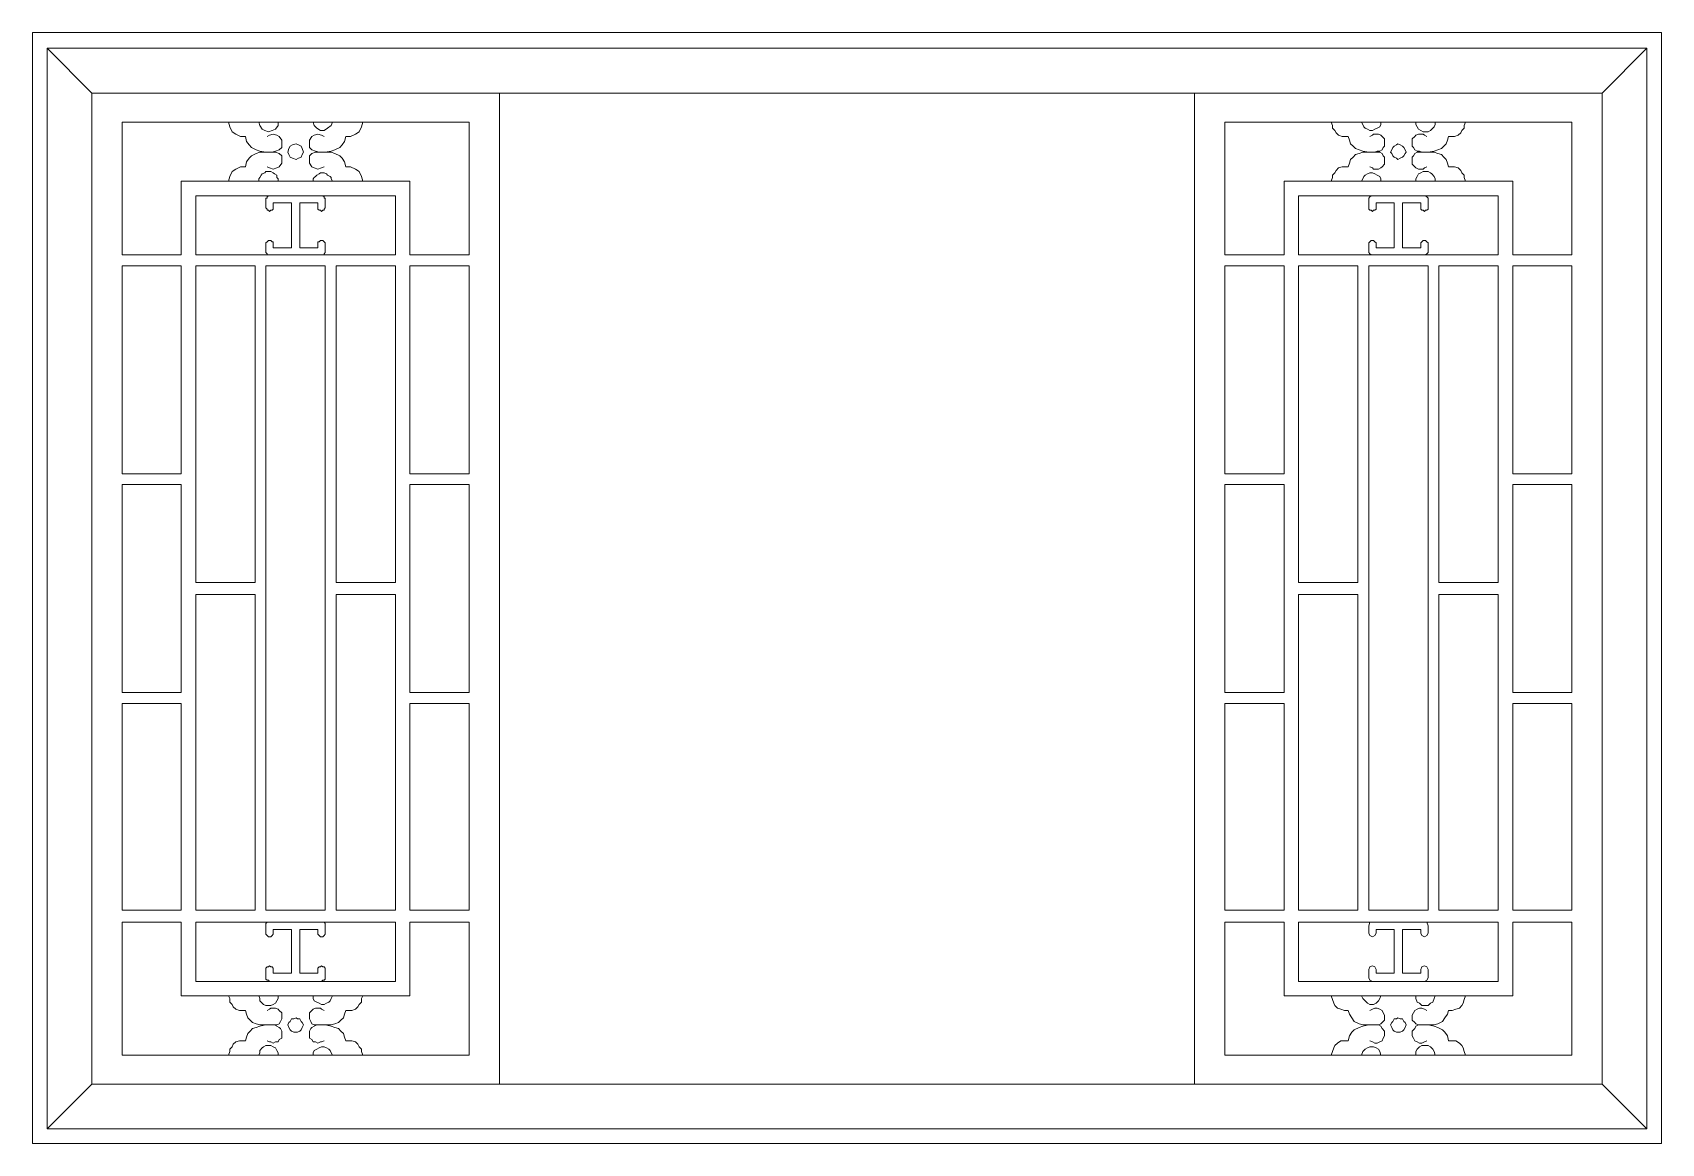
# Model space of a CAD drawing. Header units: centimetres. Extents: x -8.3 to 10.5, y -7.9 to 5.
import ezdxf

# ---------------------------------------------------------------- set-up
doc = ezdxf.new("R2010")
doc.units = ezdxf.units.CM
doc.header["$MEASUREMENT"] = 0
doc.layers.add('layer 1', color=7, linetype='Continuous')

msp = doc.modelspace()

# ---------------------------------------------------------------- linework, layer by layer
at = {"layer": 'layer 1', "color": 250, "lineweight": 0}
for points, knots in [([(-8.34709, -7.9091), (-8.34709, -7.9091), (10.50727, -7.9091), (10.50727, -7.9091), (10.50727, -7.9091), (10.50727, -7.9091), (10.50727, 4.95444), (10.50727, 4.95444), (10.50727, 4.95444), (10.50727, 4.95444), (-8.34709, 4.95444), (-8.34709, 4.95444), (-8.34709, 4.95444), (-8.34709, 4.95444), (-8.34709, -7.9091), (-8.34709, -7.9091)], [0, 0, 0, 0, 0.25, 0.25, 0.25, 0.25, 0.5, 0.5, 0.5, 0.5, 0.75, 0.75, 0.75, 0.75, 1, 1, 1, 1]), ([(-8.17927, -7.7411), (-8.17927, -7.7411), (10.33927, -7.7411), (10.33927, -7.7411), (10.33927, -7.7411), (10.33927, -7.7411), (10.33927, 4.77241), (10.33927, 4.77241), (10.33927, 4.77241), (10.33927, 4.77241), (-8.17927, 4.77241), (-8.17927, 4.77241), (-8.17927, 4.77241), (-8.17927, 4.77241), (-8.17927, -7.7411), (-8.17927, -7.7411)], [0, 0, 0, 0, 0.25, 0.25, 0.25, 0.25, 0.5, 0.5, 0.5, 0.5, 0.75, 0.75, 0.75, 0.75, 1, 1, 1, 1]), ([(-7.66124, -7.22325), (-7.66124, -7.22325), (9.82142, -7.22325), (9.82142, -7.22325), (9.82142, -7.22325), (9.82142, -7.22325), (9.82142, 4.25456), (9.82142, 4.25456), (9.82142, 4.25456), (9.82142, 4.25456), (-7.66124, 4.25456), (-7.66124, 4.25456), (-7.66124, 4.25456), (-7.66124, 4.25456), (-7.66124, -7.22325), (-7.66124, -7.22325)], [0, 0, 0, 0, 0.25, 0.25, 0.25, 0.25, 0.5, 0.5, 0.5, 0.5, 0.75, 0.75, 0.75, 0.75, 1, 1, 1, 1]), ([(-7.31138, 2.37885), (-7.31138, 2.37885), (-7.31138, 3.91856), (-7.31138, 3.91856), (-7.31138, 3.91856), (-7.31138, 3.91856), (-3.29413, 3.91856), (-3.29413, 3.91856), (-3.29413, 3.91856), (-3.29413, 3.91856), (-3.29413, 2.37885), (-3.29413, 2.37885), (-3.29413, 2.37885), (-3.29413, 2.37885), (-3.97998, 2.37885), (-3.97998, 2.37885), (-3.97998, 2.37885), (-3.97998, 2.37885), (-3.97998, 3.2327), (-3.97998, 3.2327), (-3.97998, 3.2327), (-3.97998, 3.2327), (-6.62553, 3.2327), (-6.62553, 3.2327), (-6.62553, 3.2327), (-6.62553, 3.2327), (-6.62553, 2.37885), (-6.62553, 2.37885), (-6.62553, 2.37885), (-6.62553, 2.37885), (-7.31138, 2.37885), (-7.31138, 2.37885)], [0, 0, 0, 0, 0.125, 0.125, 0.125, 0.125, 0.25, 0.25, 0.25, 0.25, 0.375, 0.375, 0.375, 0.375, 0.5, 0.5, 0.5, 0.5, 0.625, 0.625, 0.625, 0.625, 0.75, 0.75, 0.75, 0.75, 0.875, 0.875, 0.875, 0.875, 1, 1, 1, 1]), ([(-6.07962, 3.91856), (-6.07962, 3.91856), (-6.06559, 3.86262), (-6.06559, 3.86262), (-6.06559, 3.86262), (-6.06559, 3.86262), (-6.03753, 3.80667), (-6.03753, 3.80667), (-6.03753, 3.80667), (-6.03753, 3.80667), (-5.99562, 3.77861), (-5.99562, 3.77861), (-5.99562, 3.77861), (-5.99562, 3.77861), (-5.93968, 3.75073), (-5.93968, 3.75073), (-5.93968, 3.75073), (-5.93968, 3.75073), (-5.88356, 3.75073), (-5.88356, 3.75073), (-5.88356, 3.75073), (-5.88356, 3.75073), (-5.86971, 3.69461), (-5.86971, 3.69461), (-5.86971, 3.69461), (-5.86971, 3.69461), (-5.84165, 3.6527), (-5.84165, 3.6527), (-5.84165, 3.6527), (-5.84165, 3.6527), (-5.81359, 3.62464), (-5.81359, 3.62464), (-5.81359, 3.62464), (-5.81359, 3.62464), (-5.75765, 3.59676), (-5.75765, 3.59676), (-5.75765, 3.59676), (-5.75765, 3.59676), (-5.71574, 3.58273), (-5.71574, 3.58273), (-5.71574, 3.58273), (-5.71574, 3.58273), (-5.64559, 3.5687), (-5.64559, 3.5687), (-5.64559, 3.5687), (-5.64559, 3.5687), (-5.57562, 3.5687), (-5.57562, 3.5687), (-5.57562, 3.5687), (-5.57562, 3.5687), (-5.53371, 3.58273), (-5.53371, 3.58273), (-5.53371, 3.58273), (-5.53371, 3.58273), (-5.49162, 3.59676), (-5.49162, 3.59676), (-5.49162, 3.59676), (-5.49162, 3.59676), (-5.46374, 3.62464), (-5.46374, 3.62464), (-5.46374, 3.62464), (-5.46374, 3.62464), (-5.46374, 3.66673), (-5.46374, 3.66673), (-5.46374, 3.66673), (-5.46374, 3.66673), (-5.46374, 3.70864), (-5.46374, 3.70864), (-5.46374, 3.70864), (-5.46374, 3.70864), (-5.49162, 3.75073), (-5.49162, 3.75073), (-5.49162, 3.75073), (-5.49162, 3.75073), (-5.51968, 3.76458), (-5.51968, 3.76458), (-5.51968, 3.76458), (-5.51968, 3.76458), (-5.56177, 3.77861), (-5.56177, 3.77861), (-5.56177, 3.77861), (-5.56177, 3.77861), (-5.60368, 3.76458), (-5.60368, 3.76458), (-5.60368, 3.76458), (-5.60368, 3.76458), (-5.63174, 3.75073), (-5.63174, 3.75073)], [0, 0, 0, 0, 0.04545455, 0.04545455, 0.04545455, 0.04545455, 0.09090909, 0.09090909, 0.09090909, 0.09090909, 0.13636364, 0.13636364, 0.13636364, 0.13636364, 0.18181818, 0.18181818, 0.18181818, 0.18181818, 0.22727273, 0.22727273, 0.22727273, 0.22727273, 0.27272727, 0.27272727, 0.27272727, 0.27272727, 0.31818182, 0.31818182, 0.31818182, 0.31818182, 0.36363636, 0.36363636, 0.36363636, 0.36363636, 0.40909091, 0.40909091, 0.40909091, 0.40909091, 0.45454545, 0.45454545, 0.45454545, 0.45454545, 0.5, 0.5, 0.5, 0.5, 0.54545455, 0.54545455, 0.54545455, 0.54545455, 0.59090909, 0.59090909, 0.59090909, 0.59090909, 0.63636364, 0.63636364, 0.63636364, 0.63636364, 0.68181818, 0.68181818, 0.68181818, 0.68181818, 0.72727273, 0.72727273, 0.72727273, 0.72727273, 0.77272727, 0.77272727, 0.77272727, 0.77272727, 0.81818182, 0.81818182, 0.81818182, 0.81818182, 0.86363636, 0.86363636, 0.86363636, 0.86363636, 0.90909091, 0.90909091, 0.90909091, 0.90909091, 0.95454545, 0.95454545, 0.95454545, 0.95454545, 1, 1, 1, 1]), ([(-5.72959, 3.91856), (-5.72959, 3.91856), (-5.71574, 3.87665), (-5.71574, 3.87665), (-5.71574, 3.87665), (-5.71574, 3.87665), (-5.68768, 3.83473), (-5.68768, 3.83473), (-5.68768, 3.83473), (-5.68768, 3.83473), (-5.65962, 3.8207), (-5.65962, 3.8207), (-5.65962, 3.8207), (-5.65962, 3.8207), (-5.61771, 3.80667), (-5.61771, 3.80667), (-5.61771, 3.80667), (-5.61771, 3.80667), (-5.57562, 3.8207), (-5.57562, 3.8207), (-5.57562, 3.8207), (-5.57562, 3.8207), (-5.53371, 3.83473), (-5.53371, 3.83473), (-5.53371, 3.83473), (-5.53371, 3.83473), (-5.50565, 3.87665), (-5.50565, 3.87665), (-5.50565, 3.87665), (-5.50565, 3.87665), (-5.50565, 3.91856), (-5.50565, 3.91856)], [0, 0, 0, 0, 0.125, 0.125, 0.125, 0.125, 0.25, 0.25, 0.25, 0.25, 0.375, 0.375, 0.375, 0.375, 0.5, 0.5, 0.5, 0.5, 0.625, 0.625, 0.625, 0.625, 0.75, 0.75, 0.75, 0.75, 0.875, 0.875, 0.875, 0.875, 1, 1, 1, 1]), ([(-4.97377, 3.75073), (-4.97377, 3.75073), (-5.00183, 3.76458), (-5.00183, 3.76458), (-5.00183, 3.76458), (-5.00183, 3.76458), (-5.04374, 3.77861), (-5.04374, 3.77861), (-5.04374, 3.77861), (-5.04374, 3.77861), (-5.08583, 3.76458), (-5.08583, 3.76458), (-5.08583, 3.76458), (-5.08583, 3.76458), (-5.11371, 3.75073), (-5.11371, 3.75073), (-5.11371, 3.75073), (-5.11371, 3.75073), (-5.14177, 3.70864), (-5.14177, 3.70864), (-5.14177, 3.70864), (-5.14177, 3.70864), (-5.14177, 3.66673), (-5.14177, 3.66673), (-5.14177, 3.66673), (-5.14177, 3.66673), (-5.14177, 3.62464), (-5.14177, 3.62464), (-5.14177, 3.62464), (-5.14177, 3.62464), (-5.11371, 3.59676), (-5.11371, 3.59676), (-5.11371, 3.59676), (-5.11371, 3.59676), (-5.0718, 3.58273), (-5.0718, 3.58273), (-5.0718, 3.58273), (-5.0718, 3.58273), (-5.02971, 3.5687), (-5.02971, 3.5687)], [0, 0, 0, 0, 0.1, 0.1, 0.1, 0.1, 0.2, 0.2, 0.2, 0.2, 0.3, 0.3, 0.3, 0.3, 0.4, 0.4, 0.4, 0.4, 0.5, 0.5, 0.5, 0.5, 0.6, 0.6, 0.6, 0.6, 0.7, 0.7, 0.7, 0.7, 0.8, 0.8, 0.8, 0.8, 0.9, 0.9, 0.9, 0.9, 1, 1, 1, 1]), ([(-5.09968, 3.91856), (-5.09968, 3.91856), (-5.08583, 3.87665), (-5.08583, 3.87665), (-5.08583, 3.87665), (-5.08583, 3.87665), (-5.05777, 3.84859), (-5.05777, 3.84859), (-5.05777, 3.84859), (-5.05777, 3.84859), (-5.01586, 3.8207), (-5.01586, 3.8207), (-5.01586, 3.8207), (-5.01586, 3.8207), (-4.97377, 3.8207), (-4.97377, 3.8207), (-4.97377, 3.8207), (-4.97377, 3.8207), (-4.93186, 3.84859), (-4.93186, 3.84859), (-4.93186, 3.84859), (-4.93186, 3.84859), (-4.88977, 3.87665), (-4.88977, 3.87665), (-4.88977, 3.87665), (-4.88977, 3.87665), (-4.87574, 3.91856), (-4.87574, 3.91856)], [0, 0, 0, 0, 0.14285714, 0.14285714, 0.14285714, 0.14285714, 0.28571429, 0.28571429, 0.28571429, 0.28571429, 0.42857143, 0.42857143, 0.42857143, 0.42857143, 0.57142857, 0.57142857, 0.57142857, 0.57142857, 0.71428571, 0.71428571, 0.71428571, 0.71428571, 0.85714286, 0.85714286, 0.85714286, 0.85714286, 1, 1, 1, 1]), ([(-4.72177, 3.75073), (-4.72177, 3.75073), (-4.66583, 3.75073), (-4.66583, 3.75073), (-4.66583, 3.75073), (-4.66583, 3.75073), (-4.60989, 3.77861), (-4.60989, 3.77861), (-4.60989, 3.77861), (-4.60989, 3.77861), (-4.5678, 3.80667), (-4.5678, 3.80667), (-4.5678, 3.80667), (-4.5678, 3.80667), (-4.53992, 3.86262), (-4.53992, 3.86262), (-4.53992, 3.86262), (-4.53992, 3.86262), (-4.52589, 3.91856), (-4.52589, 3.91856)], [0, 0, 0, 0, 0.2, 0.2, 0.2, 0.2, 0.4, 0.4, 0.4, 0.4, 0.6, 0.6, 0.6, 0.6, 0.8, 0.8, 0.8, 0.8, 1, 1, 1, 1]), ([(9.47156, 2.37885), (9.47156, 2.37885), (9.47156, 3.91856), (9.47156, 3.91856), (9.47156, 3.91856), (9.47156, 3.91856), (5.45431, 3.91856), (5.45431, 3.91856), (5.45431, 3.91856), (5.45431, 3.91856), (5.45431, 2.37885), (5.45431, 2.37885), (5.45431, 2.37885), (5.45431, 2.37885), (6.14016, 2.37885), (6.14016, 2.37885), (6.14016, 2.37885), (6.14016, 2.37885), (6.14016, 3.2327), (6.14016, 3.2327), (6.14016, 3.2327), (6.14016, 3.2327), (8.78571, 3.2327), (8.78571, 3.2327), (8.78571, 3.2327), (8.78571, 3.2327), (8.78571, 2.37885), (8.78571, 2.37885), (8.78571, 2.37885), (8.78571, 2.37885), (9.47156, 2.37885), (9.47156, 2.37885)], [0, 0, 0, 0, 0.125, 0.125, 0.125, 0.125, 0.25, 0.25, 0.25, 0.25, 0.375, 0.375, 0.375, 0.375, 0.5, 0.5, 0.5, 0.5, 0.625, 0.625, 0.625, 0.625, 0.75, 0.75, 0.75, 0.75, 0.875, 0.875, 0.875, 0.875, 1, 1, 1, 1]), ([(6.68607, 3.91856), (6.68607, 3.91856), (6.7001, 3.87665), (6.7001, 3.87665), (6.7001, 3.87665), (6.7001, 3.87665), (6.7001, 3.84859), (6.7001, 3.84859), (6.7001, 3.84859), (6.7001, 3.84859), (6.72798, 3.8207), (6.72798, 3.8207), (6.72798, 3.8207), (6.72798, 3.8207), (6.74201, 3.79264), (6.74201, 3.79264), (6.74201, 3.79264), (6.74201, 3.79264), (6.77007, 3.76458), (6.77007, 3.76458), (6.77007, 3.76458), (6.77007, 3.76458), (6.81198, 3.75073), (6.81198, 3.75073), (6.81198, 3.75073), (6.81198, 3.75073), (6.84004, 3.75073), (6.84004, 3.75073), (6.84004, 3.75073), (6.84004, 3.75073), (6.88195, 3.75073), (6.88195, 3.75073), (6.88195, 3.75073), (6.88195, 3.75073), (6.89598, 3.70864), (6.89598, 3.70864), (6.89598, 3.70864), (6.89598, 3.70864), (6.91001, 3.66673), (6.91001, 3.66673), (6.91001, 3.66673), (6.91001, 3.66673), (6.93807, 3.63867), (6.93807, 3.63867), (6.93807, 3.63867), (6.93807, 3.63867), (6.96595, 3.61061), (6.96595, 3.61061), (6.96595, 3.61061), (6.96595, 3.61061), (7.00804, 3.59676), (7.00804, 3.59676), (7.00804, 3.59676), (7.00804, 3.59676), (7.04995, 3.58273), (7.04995, 3.58273), (7.04995, 3.58273), (7.04995, 3.58273), (7.11992, 3.5687), (7.11992, 3.5687), (7.11992, 3.5687), (7.11992, 3.5687), (7.18989, 3.5687), (7.18989, 3.5687), (7.18989, 3.5687), (7.18989, 3.5687), (7.21795, 3.58273), (7.21795, 3.58273), (7.21795, 3.58273), (7.21795, 3.58273), (7.24601, 3.58273), (7.24601, 3.58273), (7.24601, 3.58273), (7.24601, 3.58273), (7.27389, 3.59676), (7.27389, 3.59676), (7.27389, 3.59676), (7.27389, 3.59676), (7.28792, 3.62464), (7.28792, 3.62464), (7.28792, 3.62464), (7.28792, 3.62464), (7.30195, 3.63867), (7.30195, 3.63867), (7.30195, 3.63867), (7.30195, 3.63867), (7.30195, 3.66673), (7.30195, 3.66673), (7.30195, 3.66673), (7.30195, 3.66673), (7.30195, 3.69461), (7.30195, 3.69461), (7.30195, 3.69461), (7.30195, 3.69461), (7.30195, 3.72267), (7.30195, 3.72267), (7.30195, 3.72267), (7.30195, 3.72267), (7.27389, 3.75073), (7.27389, 3.75073), (7.27389, 3.75073), (7.27389, 3.75073), (7.25986, 3.76458), (7.25986, 3.76458), (7.25986, 3.76458), (7.25986, 3.76458), (7.23198, 3.77861), (7.23198, 3.77861), (7.23198, 3.77861), (7.23198, 3.77861), (7.20392, 3.77861), (7.20392, 3.77861), (7.20392, 3.77861), (7.20392, 3.77861), (7.17586, 3.77861), (7.17586, 3.77861), (7.17586, 3.77861), (7.17586, 3.77861), (7.16201, 3.76458), (7.16201, 3.76458), (7.16201, 3.76458), (7.16201, 3.76458), (7.13395, 3.75073), (7.13395, 3.75073)], [0, 0, 0, 0, 0.03225806, 0.03225806, 0.03225806, 0.03225806, 0.06451613, 0.06451613, 0.06451613, 0.06451613, 0.09677419, 0.09677419, 0.09677419, 0.09677419, 0.12903226, 0.12903226, 0.12903226, 0.12903226, 0.16129032, 0.16129032, 0.16129032, 0.16129032, 0.19354839, 0.19354839, 0.19354839, 0.19354839, 0.22580645, 0.22580645, 0.22580645, 0.22580645, 0.25806452, 0.25806452, 0.25806452, 0.25806452, 0.29032258, 0.29032258, 0.29032258, 0.29032258, 0.32258065, 0.32258065, 0.32258065, 0.32258065, 0.35483871, 0.35483871, 0.35483871, 0.35483871, 0.38709677, 0.38709677, 0.38709677, 0.38709677, 0.41935484, 0.41935484, 0.41935484, 0.41935484, 0.4516129, 0.4516129, 0.4516129, 0.4516129, 0.48387097, 0.48387097, 0.48387097, 0.48387097, 0.51612903, 0.51612903, 0.51612903, 0.51612903, 0.5483871, 0.5483871, 0.5483871, 0.5483871, 0.58064516, 0.58064516, 0.58064516, 0.58064516, 0.61290323, 0.61290323, 0.61290323, 0.61290323, 0.64516129, 0.64516129, 0.64516129, 0.64516129, 0.67741935, 0.67741935, 0.67741935, 0.67741935, 0.70967742, 0.70967742, 0.70967742, 0.70967742, 0.74193548, 0.74193548, 0.74193548, 0.74193548, 0.77419355, 0.77419355, 0.77419355, 0.77419355, 0.80645161, 0.80645161, 0.80645161, 0.80645161, 0.83870968, 0.83870968, 0.83870968, 0.83870968, 0.87096774, 0.87096774, 0.87096774, 0.87096774, 0.90322581, 0.90322581, 0.90322581, 0.90322581, 0.93548387, 0.93548387, 0.93548387, 0.93548387, 0.96774194, 0.96774194, 0.96774194, 0.96774194, 1, 1, 1, 1]), ([(7.03592, 3.91856), (7.03592, 3.91856), (7.04995, 3.89068), (7.04995, 3.89068), (7.04995, 3.89068), (7.04995, 3.89068), (7.06398, 3.86262), (7.06398, 3.86262), (7.06398, 3.86262), (7.06398, 3.86262), (7.07801, 3.84859), (7.07801, 3.84859), (7.07801, 3.84859), (7.07801, 3.84859), (7.10589, 3.83473), (7.10589, 3.83473), (7.10589, 3.83473), (7.10589, 3.83473), (7.13395, 3.8207), (7.13395, 3.8207), (7.13395, 3.8207), (7.13395, 3.8207), (7.16201, 3.8207), (7.16201, 3.8207), (7.16201, 3.8207), (7.16201, 3.8207), (7.18989, 3.83473), (7.18989, 3.83473), (7.18989, 3.83473), (7.18989, 3.83473), (7.21795, 3.84859), (7.21795, 3.84859), (7.21795, 3.84859), (7.21795, 3.84859), (7.24601, 3.86262), (7.24601, 3.86262), (7.24601, 3.86262), (7.24601, 3.86262), (7.25986, 3.89068), (7.25986, 3.89068), (7.25986, 3.89068), (7.25986, 3.89068), (7.25986, 3.91856), (7.25986, 3.91856)], [0, 0, 0, 0, 0.09090909, 0.09090909, 0.09090909, 0.09090909, 0.18181818, 0.18181818, 0.18181818, 0.18181818, 0.27272727, 0.27272727, 0.27272727, 0.27272727, 0.36363636, 0.36363636, 0.36363636, 0.36363636, 0.45454545, 0.45454545, 0.45454545, 0.45454545, 0.54545455, 0.54545455, 0.54545455, 0.54545455, 0.63636364, 0.63636364, 0.63636364, 0.63636364, 0.72727273, 0.72727273, 0.72727273, 0.72727273, 0.81818182, 0.81818182, 0.81818182, 0.81818182, 0.90909091, 0.90909091, 0.90909091, 0.90909091, 1, 1, 1, 1]), ([(7.79174, 3.75073), (7.79174, 3.75073), (7.76386, 3.76458), (7.76386, 3.76458), (7.76386, 3.76458), (7.76386, 3.76458), (7.74983, 3.77861), (7.74983, 3.77861), (7.74983, 3.77861), (7.74983, 3.77861), (7.72177, 3.77861), (7.72177, 3.77861), (7.72177, 3.77861), (7.72177, 3.77861), (7.69389, 3.77861), (7.69389, 3.77861), (7.69389, 3.77861), (7.69389, 3.77861), (7.66583, 3.76458), (7.66583, 3.76458), (7.66583, 3.76458), (7.66583, 3.76458), (7.6518, 3.75073), (7.6518, 3.75073), (7.6518, 3.75073), (7.6518, 3.75073), (7.62392, 3.72267), (7.62392, 3.72267), (7.62392, 3.72267), (7.62392, 3.72267), (7.62392, 3.69461), (7.62392, 3.69461), (7.62392, 3.69461), (7.62392, 3.69461), (7.62392, 3.66673), (7.62392, 3.66673), (7.62392, 3.66673), (7.62392, 3.66673), (7.62392, 3.63867), (7.62392, 3.63867), (7.62392, 3.63867), (7.62392, 3.63867), (7.63777, 3.62464), (7.63777, 3.62464), (7.63777, 3.62464), (7.63777, 3.62464), (7.6518, 3.59676), (7.6518, 3.59676), (7.6518, 3.59676), (7.6518, 3.59676), (7.67986, 3.58273), (7.67986, 3.58273), (7.67986, 3.58273), (7.67986, 3.58273), (7.70792, 3.58273), (7.70792, 3.58273), (7.70792, 3.58273), (7.70792, 3.58273), (7.7358, 3.5687), (7.7358, 3.5687)], [0, 0, 0, 0, 0.06666667, 0.06666667, 0.06666667, 0.06666667, 0.13333333, 0.13333333, 0.13333333, 0.13333333, 0.2, 0.2, 0.2, 0.2, 0.26666667, 0.26666667, 0.26666667, 0.26666667, 0.33333333, 0.33333333, 0.33333333, 0.33333333, 0.4, 0.4, 0.4, 0.4, 0.46666667, 0.46666667, 0.46666667, 0.46666667, 0.53333333, 0.53333333, 0.53333333, 0.53333333, 0.6, 0.6, 0.6, 0.6, 0.66666667, 0.66666667, 0.66666667, 0.66666667, 0.73333333, 0.73333333, 0.73333333, 0.73333333, 0.8, 0.8, 0.8, 0.8, 0.86666667, 0.86666667, 0.86666667, 0.86666667, 0.93333333, 0.93333333, 0.93333333, 0.93333333, 1, 1, 1, 1]), ([(7.66583, 3.91856), (7.66583, 3.91856), (7.66583, 3.89068), (7.66583, 3.89068), (7.66583, 3.89068), (7.66583, 3.89068), (7.67986, 3.86262), (7.67986, 3.86262), (7.67986, 3.86262), (7.67986, 3.86262), (7.69389, 3.83473), (7.69389, 3.83473), (7.69389, 3.83473), (7.69389, 3.83473), (7.72177, 3.8207), (7.72177, 3.8207), (7.72177, 3.8207), (7.72177, 3.8207), (7.74983, 3.80667), (7.74983, 3.80667), (7.74983, 3.80667), (7.74983, 3.80667), (7.77789, 3.80667), (7.77789, 3.80667), (7.77789, 3.80667), (7.77789, 3.80667), (7.80577, 3.80667), (7.80577, 3.80667), (7.80577, 3.80667), (7.80577, 3.80667), (7.83383, 3.8207), (7.83383, 3.8207), (7.83383, 3.8207), (7.83383, 3.8207), (7.84786, 3.83473), (7.84786, 3.83473), (7.84786, 3.83473), (7.84786, 3.83473), (7.87574, 3.86262), (7.87574, 3.86262), (7.87574, 3.86262), (7.87574, 3.86262), (7.88977, 3.89068), (7.88977, 3.89068), (7.88977, 3.89068), (7.88977, 3.89068), (7.88977, 3.91856), (7.88977, 3.91856)], [0, 0, 0, 0, 0.08333333, 0.08333333, 0.08333333, 0.08333333, 0.16666667, 0.16666667, 0.16666667, 0.16666667, 0.25, 0.25, 0.25, 0.25, 0.33333333, 0.33333333, 0.33333333, 0.33333333, 0.41666667, 0.41666667, 0.41666667, 0.41666667, 0.5, 0.5, 0.5, 0.5, 0.58333333, 0.58333333, 0.58333333, 0.58333333, 0.66666667, 0.66666667, 0.66666667, 0.66666667, 0.75, 0.75, 0.75, 0.75, 0.83333333, 0.83333333, 0.83333333, 0.83333333, 0.91666667, 0.91666667, 0.91666667, 0.91666667, 1, 1, 1, 1]), ([(8.04374, 3.75073), (8.04374, 3.75073), (8.08583, 3.75073), (8.08583, 3.75073), (8.08583, 3.75073), (8.08583, 3.75073), (8.11371, 3.75073), (8.11371, 3.75073), (8.11371, 3.75073), (8.11371, 3.75073), (8.1558, 3.76458), (8.1558, 3.76458), (8.1558, 3.76458), (8.1558, 3.76458), (8.18368, 3.79264), (8.18368, 3.79264), (8.18368, 3.79264), (8.18368, 3.79264), (8.19771, 3.8207), (8.19771, 3.8207), (8.19771, 3.8207), (8.19771, 3.8207), (8.22577, 3.84859), (8.22577, 3.84859), (8.22577, 3.84859), (8.22577, 3.84859), (8.22577, 3.87665), (8.22577, 3.87665), (8.22577, 3.87665), (8.22577, 3.87665), (8.2398, 3.91856), (8.2398, 3.91856)], [0, 0, 0, 0, 0.125, 0.125, 0.125, 0.125, 0.25, 0.25, 0.25, 0.25, 0.375, 0.375, 0.375, 0.375, 0.5, 0.5, 0.5, 0.5, 0.625, 0.625, 0.625, 0.625, 0.75, 0.75, 0.75, 0.75, 0.875, 0.875, 0.875, 0.875, 1, 1, 1, 1]), ([(-5.21174, 3.5687), (-5.21174, 3.5687), (-5.22577, 3.61061), (-5.22577, 3.61061), (-5.22577, 3.61061), (-5.22577, 3.61061), (-5.2398, 3.63867), (-5.2398, 3.63867), (-5.2398, 3.63867), (-5.2398, 3.63867), (-5.26768, 3.6527), (-5.26768, 3.6527), (-5.26768, 3.6527), (-5.26768, 3.6527), (-5.29574, 3.66673), (-5.29574, 3.66673), (-5.29574, 3.66673), (-5.29574, 3.66673), (-5.33765, 3.6527), (-5.33765, 3.6527), (-5.33765, 3.6527), (-5.33765, 3.6527), (-5.36571, 3.63867), (-5.36571, 3.63867), (-5.36571, 3.63867), (-5.36571, 3.63867), (-5.37974, 3.61061), (-5.37974, 3.61061), (-5.37974, 3.61061), (-5.37974, 3.61061), (-5.39377, 3.5687), (-5.39377, 3.5687), (-5.39377, 3.5687), (-5.39377, 3.5687), (-5.37974, 3.54064), (-5.37974, 3.54064), (-5.37974, 3.54064), (-5.37974, 3.54064), (-5.36571, 3.51276), (-5.36571, 3.51276), (-5.36571, 3.51276), (-5.36571, 3.51276), (-5.33765, 3.49873), (-5.33765, 3.49873), (-5.33765, 3.49873), (-5.33765, 3.49873), (-5.29574, 3.4847), (-5.29574, 3.4847), (-5.29574, 3.4847), (-5.29574, 3.4847), (-5.26768, 3.49873), (-5.26768, 3.49873), (-5.26768, 3.49873), (-5.26768, 3.49873), (-5.2398, 3.51276), (-5.2398, 3.51276), (-5.2398, 3.51276), (-5.2398, 3.51276), (-5.22577, 3.54064), (-5.22577, 3.54064), (-5.22577, 3.54064), (-5.22577, 3.54064), (-5.21174, 3.5687), (-5.21174, 3.5687)], [0, 0, 0, 0, 0.0625, 0.0625, 0.0625, 0.0625, 0.125, 0.125, 0.125, 0.125, 0.1875, 0.1875, 0.1875, 0.1875, 0.25, 0.25, 0.25, 0.25, 0.3125, 0.3125, 0.3125, 0.3125, 0.375, 0.375, 0.375, 0.375, 0.4375, 0.4375, 0.4375, 0.4375, 0.5, 0.5, 0.5, 0.5, 0.5625, 0.5625, 0.5625, 0.5625, 0.625, 0.625, 0.625, 0.625, 0.6875, 0.6875, 0.6875, 0.6875, 0.75, 0.75, 0.75, 0.75, 0.8125, 0.8125, 0.8125, 0.8125, 0.875, 0.875, 0.875, 0.875, 0.9375, 0.9375, 0.9375, 0.9375, 1, 1, 1, 1]), ([(-5.02971, 3.5687), (-5.02971, 3.5687), (-4.95974, 3.5687), (-4.95974, 3.5687), (-4.95974, 3.5687), (-4.95974, 3.5687), (-4.88977, 3.58273), (-4.88977, 3.58273)], [0, 0, 0, 0, 0.5, 0.5, 0.5, 0.5, 1, 1, 1, 1]), ([(-4.88977, 3.58273), (-4.88977, 3.58273), (-4.84786, 3.59676), (-4.84786, 3.59676), (-4.84786, 3.59676), (-4.84786, 3.59676), (-4.79174, 3.62464), (-4.79174, 3.62464), (-4.79174, 3.62464), (-4.79174, 3.62464), (-4.76386, 3.6527), (-4.76386, 3.6527), (-4.76386, 3.6527), (-4.76386, 3.6527), (-4.7358, 3.69461), (-4.7358, 3.69461), (-4.7358, 3.69461), (-4.7358, 3.69461), (-4.72177, 3.75073), (-4.72177, 3.75073)], [0, 0, 0, 0, 0.2, 0.2, 0.2, 0.2, 0.4, 0.4, 0.4, 0.4, 0.6, 0.6, 0.6, 0.6, 0.8, 0.8, 0.8, 0.8, 1, 1, 1, 1]), ([(7.55395, 3.5687), (7.55395, 3.5687), (7.53992, 3.59676), (7.53992, 3.59676), (7.53992, 3.59676), (7.53992, 3.59676), (7.52589, 3.62464), (7.52589, 3.62464), (7.52589, 3.62464), (7.52589, 3.62464), (7.51186, 3.63867), (7.51186, 3.63867), (7.51186, 3.63867), (7.51186, 3.63867), (7.4838, 3.6527), (7.4838, 3.6527), (7.4838, 3.6527), (7.4838, 3.6527), (7.45592, 3.66673), (7.45592, 3.66673), (7.45592, 3.66673), (7.45592, 3.66673), (7.44189, 3.6527), (7.44189, 3.6527), (7.44189, 3.6527), (7.44189, 3.6527), (7.41383, 3.63867), (7.41383, 3.63867), (7.41383, 3.63867), (7.41383, 3.63867), (7.39998, 3.62464), (7.39998, 3.62464), (7.39998, 3.62464), (7.39998, 3.62464), (7.38595, 3.59676), (7.38595, 3.59676), (7.38595, 3.59676), (7.38595, 3.59676), (7.37192, 3.5687), (7.37192, 3.5687), (7.37192, 3.5687), (7.37192, 3.5687), (7.38595, 3.55467), (7.38595, 3.55467), (7.38595, 3.55467), (7.38595, 3.55467), (7.39998, 3.52679), (7.39998, 3.52679), (7.39998, 3.52679), (7.39998, 3.52679), (7.41383, 3.51276), (7.41383, 3.51276), (7.41383, 3.51276), (7.41383, 3.51276), (7.44189, 3.49873), (7.44189, 3.49873), (7.44189, 3.49873), (7.44189, 3.49873), (7.45592, 3.4847), (7.45592, 3.4847), (7.45592, 3.4847), (7.45592, 3.4847), (7.4838, 3.49873), (7.4838, 3.49873), (7.4838, 3.49873), (7.4838, 3.49873), (7.51186, 3.51276), (7.51186, 3.51276), (7.51186, 3.51276), (7.51186, 3.51276), (7.52589, 3.52679), (7.52589, 3.52679), (7.52589, 3.52679), (7.52589, 3.52679), (7.53992, 3.55467), (7.53992, 3.55467), (7.53992, 3.55467), (7.53992, 3.55467), (7.55395, 3.5687), (7.55395, 3.5687)], [0, 0, 0, 0, 0.05, 0.05, 0.05, 0.05, 0.1, 0.1, 0.1, 0.1, 0.15, 0.15, 0.15, 0.15, 0.2, 0.2, 0.2, 0.2, 0.25, 0.25, 0.25, 0.25, 0.3, 0.3, 0.3, 0.3, 0.35, 0.35, 0.35, 0.35, 0.4, 0.4, 0.4, 0.4, 0.45, 0.45, 0.45, 0.45, 0.5, 0.5, 0.5, 0.5, 0.55, 0.55, 0.55, 0.55, 0.6, 0.6, 0.6, 0.6, 0.65, 0.65, 0.65, 0.65, 0.7, 0.7, 0.7, 0.7, 0.75, 0.75, 0.75, 0.75, 0.8, 0.8, 0.8, 0.8, 0.85, 0.85, 0.85, 0.85, 0.9, 0.9, 0.9, 0.9, 0.95, 0.95, 0.95, 0.95, 1, 1, 1, 1]), ([(7.7358, 3.5687), (7.7358, 3.5687), (7.80577, 3.5687), (7.80577, 3.5687), (7.80577, 3.5687), (7.80577, 3.5687), (7.87574, 3.58273), (7.87574, 3.58273)], [0, 0, 0, 0, 0.5, 0.5, 0.5, 0.5, 1, 1, 1, 1]), ([(7.87574, 3.58273), (7.87574, 3.58273), (7.91783, 3.59676), (7.91783, 3.59676), (7.91783, 3.59676), (7.91783, 3.59676), (7.95974, 3.61061), (7.95974, 3.61061), (7.95974, 3.61061), (7.95974, 3.61061), (7.9878, 3.63867), (7.9878, 3.63867), (7.9878, 3.63867), (7.9878, 3.63867), (8.01586, 3.66673), (8.01586, 3.66673), (8.01586, 3.66673), (8.01586, 3.66673), (8.02971, 3.70864), (8.02971, 3.70864), (8.02971, 3.70864), (8.02971, 3.70864), (8.04374, 3.75073), (8.04374, 3.75073)], [0, 0, 0, 0, 0.16666667, 0.16666667, 0.16666667, 0.16666667, 0.33333333, 0.33333333, 0.33333333, 0.33333333, 0.5, 0.5, 0.5, 0.5, 0.66666667, 0.66666667, 0.66666667, 0.66666667, 0.83333333, 0.83333333, 0.83333333, 0.83333333, 1, 1, 1, 1]), ([(-5.88356, 3.4007), (-5.88356, 3.4007), (-5.93968, 3.4007), (-5.93968, 3.4007), (-5.93968, 3.4007), (-5.93968, 3.4007), (-5.99562, 3.37282), (-5.99562, 3.37282), (-5.99562, 3.37282), (-5.99562, 3.37282), (-6.03753, 3.34476), (-6.03753, 3.34476), (-6.03753, 3.34476), (-6.03753, 3.34476), (-6.06559, 3.28882), (-6.06559, 3.28882), (-6.06559, 3.28882), (-6.06559, 3.28882), (-6.07962, 3.2327), (-6.07962, 3.2327)], [0, 0, 0, 0, 0.2, 0.2, 0.2, 0.2, 0.4, 0.4, 0.4, 0.4, 0.6, 0.6, 0.6, 0.6, 0.8, 0.8, 0.8, 0.8, 1, 1, 1, 1]), ([(-5.71574, 3.5687), (-5.71574, 3.5687), (-5.75765, 3.55467), (-5.75765, 3.55467), (-5.75765, 3.55467), (-5.75765, 3.55467), (-5.81359, 3.52679), (-5.81359, 3.52679), (-5.81359, 3.52679), (-5.81359, 3.52679), (-5.84165, 3.49873), (-5.84165, 3.49873), (-5.84165, 3.49873), (-5.84165, 3.49873), (-5.86971, 3.45664), (-5.86971, 3.45664), (-5.86971, 3.45664), (-5.86971, 3.45664), (-5.88356, 3.4007), (-5.88356, 3.4007)], [0, 0, 0, 0, 0.2, 0.2, 0.2, 0.2, 0.4, 0.4, 0.4, 0.4, 0.6, 0.6, 0.6, 0.6, 0.8, 0.8, 0.8, 0.8, 1, 1, 1, 1]), ([(-5.57562, 3.5687), (-5.57562, 3.5687), (-5.64559, 3.5687), (-5.64559, 3.5687), (-5.64559, 3.5687), (-5.64559, 3.5687), (-5.71574, 3.5687), (-5.71574, 3.5687)], [0, 0, 0, 0, 0.5, 0.5, 0.5, 0.5, 1, 1, 1, 1]), ([(-5.63174, 3.4007), (-5.63174, 3.4007), (-5.60368, 3.38667), (-5.60368, 3.38667), (-5.60368, 3.38667), (-5.60368, 3.38667), (-5.56177, 3.37282), (-5.56177, 3.37282), (-5.56177, 3.37282), (-5.56177, 3.37282), (-5.51968, 3.38667), (-5.51968, 3.38667), (-5.51968, 3.38667), (-5.51968, 3.38667), (-5.49162, 3.4007), (-5.49162, 3.4007), (-5.49162, 3.4007), (-5.49162, 3.4007), (-5.46374, 3.44279), (-5.46374, 3.44279), (-5.46374, 3.44279), (-5.46374, 3.44279), (-5.46374, 3.4847), (-5.46374, 3.4847), (-5.46374, 3.4847), (-5.46374, 3.4847), (-5.46374, 3.52679), (-5.46374, 3.52679), (-5.46374, 3.52679), (-5.46374, 3.52679), (-5.49162, 3.55467), (-5.49162, 3.55467), (-5.49162, 3.55467), (-5.49162, 3.55467), (-5.53371, 3.5687), (-5.53371, 3.5687), (-5.53371, 3.5687), (-5.53371, 3.5687), (-5.57562, 3.5687), (-5.57562, 3.5687)], [0, 0, 0, 0, 0.1, 0.1, 0.1, 0.1, 0.2, 0.2, 0.2, 0.2, 0.3, 0.3, 0.3, 0.3, 0.4, 0.4, 0.4, 0.4, 0.5, 0.5, 0.5, 0.5, 0.6, 0.6, 0.6, 0.6, 0.7, 0.7, 0.7, 0.7, 0.8, 0.8, 0.8, 0.8, 0.9, 0.9, 0.9, 0.9, 1, 1, 1, 1]), ([(-4.52589, 3.2327), (-4.52589, 3.2327), (-4.53992, 3.28882), (-4.53992, 3.28882), (-4.53992, 3.28882), (-4.53992, 3.28882), (-4.5678, 3.34476), (-4.5678, 3.34476), (-4.5678, 3.34476), (-4.5678, 3.34476), (-4.60989, 3.37282), (-4.60989, 3.37282), (-4.60989, 3.37282), (-4.60989, 3.37282), (-4.66583, 3.4007), (-4.66583, 3.4007), (-4.66583, 3.4007), (-4.66583, 3.4007), (-4.72177, 3.4007), (-4.72177, 3.4007), (-4.72177, 3.4007), (-4.72177, 3.4007), (-4.7358, 3.45664), (-4.7358, 3.45664), (-4.7358, 3.45664), (-4.7358, 3.45664), (-4.76386, 3.49873), (-4.76386, 3.49873), (-4.76386, 3.49873), (-4.76386, 3.49873), (-4.79174, 3.52679), (-4.79174, 3.52679), (-4.79174, 3.52679), (-4.79174, 3.52679), (-4.84786, 3.55467), (-4.84786, 3.55467), (-4.84786, 3.55467), (-4.84786, 3.55467), (-4.88977, 3.5687), (-4.88977, 3.5687), (-4.88977, 3.5687), (-4.88977, 3.5687), (-4.95974, 3.5687), (-4.95974, 3.5687), (-4.95974, 3.5687), (-4.95974, 3.5687), (-5.02971, 3.5687), (-5.02971, 3.5687), (-5.02971, 3.5687), (-5.02971, 3.5687), (-5.0718, 3.5687), (-5.0718, 3.5687), (-5.0718, 3.5687), (-5.0718, 3.5687), (-5.11371, 3.55467), (-5.11371, 3.55467), (-5.11371, 3.55467), (-5.11371, 3.55467), (-5.14177, 3.52679), (-5.14177, 3.52679), (-5.14177, 3.52679), (-5.14177, 3.52679), (-5.14177, 3.4847), (-5.14177, 3.4847), (-5.14177, 3.4847), (-5.14177, 3.4847), (-5.14177, 3.44279), (-5.14177, 3.44279), (-5.14177, 3.44279), (-5.14177, 3.44279), (-5.11371, 3.4007), (-5.11371, 3.4007), (-5.11371, 3.4007), (-5.11371, 3.4007), (-5.08583, 3.38667), (-5.08583, 3.38667), (-5.08583, 3.38667), (-5.08583, 3.38667), (-5.04374, 3.37282), (-5.04374, 3.37282), (-5.04374, 3.37282), (-5.04374, 3.37282), (-5.00183, 3.38667), (-5.00183, 3.38667), (-5.00183, 3.38667), (-5.00183, 3.38667), (-4.97377, 3.4007), (-4.97377, 3.4007)], [0, 0, 0, 0, 0.04545455, 0.04545455, 0.04545455, 0.04545455, 0.09090909, 0.09090909, 0.09090909, 0.09090909, 0.13636364, 0.13636364, 0.13636364, 0.13636364, 0.18181818, 0.18181818, 0.18181818, 0.18181818, 0.22727273, 0.22727273, 0.22727273, 0.22727273, 0.27272727, 0.27272727, 0.27272727, 0.27272727, 0.31818182, 0.31818182, 0.31818182, 0.31818182, 0.36363636, 0.36363636, 0.36363636, 0.36363636, 0.40909091, 0.40909091, 0.40909091, 0.40909091, 0.45454545, 0.45454545, 0.45454545, 0.45454545, 0.5, 0.5, 0.5, 0.5, 0.54545455, 0.54545455, 0.54545455, 0.54545455, 0.59090909, 0.59090909, 0.59090909, 0.59090909, 0.63636364, 0.63636364, 0.63636364, 0.63636364, 0.68181818, 0.68181818, 0.68181818, 0.68181818, 0.72727273, 0.72727273, 0.72727273, 0.72727273, 0.77272727, 0.77272727, 0.77272727, 0.77272727, 0.81818182, 0.81818182, 0.81818182, 0.81818182, 0.86363636, 0.86363636, 0.86363636, 0.86363636, 0.90909091, 0.90909091, 0.90909091, 0.90909091, 0.95454545, 0.95454545, 0.95454545, 0.95454545, 1, 1, 1, 1]), ([(6.88195, 3.4007), (6.88195, 3.4007), (6.84004, 3.4007), (6.84004, 3.4007), (6.84004, 3.4007), (6.84004, 3.4007), (6.81198, 3.4007), (6.81198, 3.4007), (6.81198, 3.4007), (6.81198, 3.4007), (6.77007, 3.38667), (6.77007, 3.38667), (6.77007, 3.38667), (6.77007, 3.38667), (6.74201, 3.35879), (6.74201, 3.35879), (6.74201, 3.35879), (6.74201, 3.35879), (6.72798, 3.33073), (6.72798, 3.33073), (6.72798, 3.33073), (6.72798, 3.33073), (6.7001, 3.30267), (6.7001, 3.30267), (6.7001, 3.30267), (6.7001, 3.30267), (6.7001, 3.27479), (6.7001, 3.27479), (6.7001, 3.27479), (6.7001, 3.27479), (6.68607, 3.2327), (6.68607, 3.2327)], [0, 0, 0, 0, 0.125, 0.125, 0.125, 0.125, 0.25, 0.25, 0.25, 0.25, 0.375, 0.375, 0.375, 0.375, 0.5, 0.5, 0.5, 0.5, 0.625, 0.625, 0.625, 0.625, 0.75, 0.75, 0.75, 0.75, 0.875, 0.875, 0.875, 0.875, 1, 1, 1, 1]), ([(7.04995, 3.5687), (7.04995, 3.5687), (7.00804, 3.55467), (7.00804, 3.55467), (7.00804, 3.55467), (7.00804, 3.55467), (6.96595, 3.54064), (6.96595, 3.54064), (6.96595, 3.54064), (6.96595, 3.54064), (6.93807, 3.51276), (6.93807, 3.51276), (6.93807, 3.51276), (6.93807, 3.51276), (6.91001, 3.4847), (6.91001, 3.4847), (6.91001, 3.4847), (6.91001, 3.4847), (6.89598, 3.44279), (6.89598, 3.44279), (6.89598, 3.44279), (6.89598, 3.44279), (6.88195, 3.4007), (6.88195, 3.4007)], [0, 0, 0, 0, 0.16666667, 0.16666667, 0.16666667, 0.16666667, 0.33333333, 0.33333333, 0.33333333, 0.33333333, 0.5, 0.5, 0.5, 0.5, 0.66666667, 0.66666667, 0.66666667, 0.66666667, 0.83333333, 0.83333333, 0.83333333, 0.83333333, 1, 1, 1, 1]), ([(7.18989, 3.5687), (7.18989, 3.5687), (7.11992, 3.5687), (7.11992, 3.5687), (7.11992, 3.5687), (7.11992, 3.5687), (7.04995, 3.5687), (7.04995, 3.5687)], [0, 0, 0, 0, 0.5, 0.5, 0.5, 0.5, 1, 1, 1, 1]), ([(7.13395, 3.4007), (7.13395, 3.4007), (7.16201, 3.38667), (7.16201, 3.38667), (7.16201, 3.38667), (7.16201, 3.38667), (7.17586, 3.37282), (7.17586, 3.37282), (7.17586, 3.37282), (7.17586, 3.37282), (7.20392, 3.37282), (7.20392, 3.37282), (7.20392, 3.37282), (7.20392, 3.37282), (7.23198, 3.37282), (7.23198, 3.37282), (7.23198, 3.37282), (7.23198, 3.37282), (7.25986, 3.38667), (7.25986, 3.38667), (7.25986, 3.38667), (7.25986, 3.38667), (7.27389, 3.4007), (7.27389, 3.4007), (7.27389, 3.4007), (7.27389, 3.4007), (7.30195, 3.42876), (7.30195, 3.42876), (7.30195, 3.42876), (7.30195, 3.42876), (7.30195, 3.45664), (7.30195, 3.45664), (7.30195, 3.45664), (7.30195, 3.45664), (7.30195, 3.4847), (7.30195, 3.4847), (7.30195, 3.4847), (7.30195, 3.4847), (7.30195, 3.51276), (7.30195, 3.51276), (7.30195, 3.51276), (7.30195, 3.51276), (7.28792, 3.52679), (7.28792, 3.52679), (7.28792, 3.52679), (7.28792, 3.52679), (7.27389, 3.55467), (7.27389, 3.55467), (7.27389, 3.55467), (7.27389, 3.55467), (7.24601, 3.5687), (7.24601, 3.5687), (7.24601, 3.5687), (7.24601, 3.5687), (7.21795, 3.5687), (7.21795, 3.5687), (7.21795, 3.5687), (7.21795, 3.5687), (7.18989, 3.5687), (7.18989, 3.5687)], [0, 0, 0, 0, 0.06666667, 0.06666667, 0.06666667, 0.06666667, 0.13333333, 0.13333333, 0.13333333, 0.13333333, 0.2, 0.2, 0.2, 0.2, 0.26666667, 0.26666667, 0.26666667, 0.26666667, 0.33333333, 0.33333333, 0.33333333, 0.33333333, 0.4, 0.4, 0.4, 0.4, 0.46666667, 0.46666667, 0.46666667, 0.46666667, 0.53333333, 0.53333333, 0.53333333, 0.53333333, 0.6, 0.6, 0.6, 0.6, 0.66666667, 0.66666667, 0.66666667, 0.66666667, 0.73333333, 0.73333333, 0.73333333, 0.73333333, 0.8, 0.8, 0.8, 0.8, 0.86666667, 0.86666667, 0.86666667, 0.86666667, 0.93333333, 0.93333333, 0.93333333, 0.93333333, 1, 1, 1, 1]), ([(8.2398, 3.2327), (8.2398, 3.2327), (8.22577, 3.27479), (8.22577, 3.27479), (8.22577, 3.27479), (8.22577, 3.27479), (8.22577, 3.30267), (8.22577, 3.30267), (8.22577, 3.30267), (8.22577, 3.30267), (8.19771, 3.33073), (8.19771, 3.33073), (8.19771, 3.33073), (8.19771, 3.33073), (8.18368, 3.35879), (8.18368, 3.35879), (8.18368, 3.35879), (8.18368, 3.35879), (8.1558, 3.38667), (8.1558, 3.38667), (8.1558, 3.38667), (8.1558, 3.38667), (8.11371, 3.4007), (8.11371, 3.4007), (8.11371, 3.4007), (8.11371, 3.4007), (8.08583, 3.4007), (8.08583, 3.4007), (8.08583, 3.4007), (8.08583, 3.4007), (8.04374, 3.4007), (8.04374, 3.4007), (8.04374, 3.4007), (8.04374, 3.4007), (8.02971, 3.44279), (8.02971, 3.44279), (8.02971, 3.44279), (8.02971, 3.44279), (8.01586, 3.4847), (8.01586, 3.4847), (8.01586, 3.4847), (8.01586, 3.4847), (7.9878, 3.51276), (7.9878, 3.51276), (7.9878, 3.51276), (7.9878, 3.51276), (7.95974, 3.54064), (7.95974, 3.54064), (7.95974, 3.54064), (7.95974, 3.54064), (7.91783, 3.55467), (7.91783, 3.55467), (7.91783, 3.55467), (7.91783, 3.55467), (7.87574, 3.5687), (7.87574, 3.5687), (7.87574, 3.5687), (7.87574, 3.5687), (7.80577, 3.5687), (7.80577, 3.5687), (7.80577, 3.5687), (7.80577, 3.5687), (7.7358, 3.5687), (7.7358, 3.5687), (7.7358, 3.5687), (7.7358, 3.5687), (7.70792, 3.5687), (7.70792, 3.5687), (7.70792, 3.5687), (7.70792, 3.5687), (7.67986, 3.5687), (7.67986, 3.5687), (7.67986, 3.5687), (7.67986, 3.5687), (7.6518, 3.55467), (7.6518, 3.55467), (7.6518, 3.55467), (7.6518, 3.55467), (7.63777, 3.52679), (7.63777, 3.52679), (7.63777, 3.52679), (7.63777, 3.52679), (7.62392, 3.51276), (7.62392, 3.51276), (7.62392, 3.51276), (7.62392, 3.51276), (7.62392, 3.4847), (7.62392, 3.4847), (7.62392, 3.4847), (7.62392, 3.4847), (7.62392, 3.45664), (7.62392, 3.45664), (7.62392, 3.45664), (7.62392, 3.45664), (7.62392, 3.42876), (7.62392, 3.42876), (7.62392, 3.42876), (7.62392, 3.42876), (7.6518, 3.4007), (7.6518, 3.4007), (7.6518, 3.4007), (7.6518, 3.4007), (7.66583, 3.38667), (7.66583, 3.38667), (7.66583, 3.38667), (7.66583, 3.38667), (7.69389, 3.37282), (7.69389, 3.37282), (7.69389, 3.37282), (7.69389, 3.37282), (7.72177, 3.37282), (7.72177, 3.37282), (7.72177, 3.37282), (7.72177, 3.37282), (7.74983, 3.37282), (7.74983, 3.37282), (7.74983, 3.37282), (7.74983, 3.37282), (7.76386, 3.38667), (7.76386, 3.38667), (7.76386, 3.38667), (7.76386, 3.38667), (7.79174, 3.4007), (7.79174, 3.4007)], [0, 0, 0, 0, 0.03225806, 0.03225806, 0.03225806, 0.03225806, 0.06451613, 0.06451613, 0.06451613, 0.06451613, 0.09677419, 0.09677419, 0.09677419, 0.09677419, 0.12903226, 0.12903226, 0.12903226, 0.12903226, 0.16129032, 0.16129032, 0.16129032, 0.16129032, 0.19354839, 0.19354839, 0.19354839, 0.19354839, 0.22580645, 0.22580645, 0.22580645, 0.22580645, 0.25806452, 0.25806452, 0.25806452, 0.25806452, 0.29032258, 0.29032258, 0.29032258, 0.29032258, 0.32258065, 0.32258065, 0.32258065, 0.32258065, 0.35483871, 0.35483871, 0.35483871, 0.35483871, 0.38709677, 0.38709677, 0.38709677, 0.38709677, 0.41935484, 0.41935484, 0.41935484, 0.41935484, 0.4516129, 0.4516129, 0.4516129, 0.4516129, 0.48387097, 0.48387097, 0.48387097, 0.48387097, 0.51612903, 0.51612903, 0.51612903, 0.51612903, 0.5483871, 0.5483871, 0.5483871, 0.5483871, 0.58064516, 0.58064516, 0.58064516, 0.58064516, 0.61290323, 0.61290323, 0.61290323, 0.61290323, 0.64516129, 0.64516129, 0.64516129, 0.64516129, 0.67741935, 0.67741935, 0.67741935, 0.67741935, 0.70967742, 0.70967742, 0.70967742, 0.70967742, 0.74193548, 0.74193548, 0.74193548, 0.74193548, 0.77419355, 0.77419355, 0.77419355, 0.77419355, 0.80645161, 0.80645161, 0.80645161, 0.80645161, 0.83870968, 0.83870968, 0.83870968, 0.83870968, 0.87096774, 0.87096774, 0.87096774, 0.87096774, 0.90322581, 0.90322581, 0.90322581, 0.90322581, 0.93548387, 0.93548387, 0.93548387, 0.93548387, 0.96774194, 0.96774194, 0.96774194, 0.96774194, 1, 1, 1, 1]), ([(-5.50565, 3.2327), (-5.50565, 3.2327), (-5.50565, 3.26076), (-5.50565, 3.26076), (-5.50565, 3.26076), (-5.50565, 3.26076), (-5.51968, 3.27479), (-5.51968, 3.27479), (-5.51968, 3.27479), (-5.51968, 3.27479), (-5.51968, 3.30267), (-5.51968, 3.30267), (-5.51968, 3.30267), (-5.51968, 3.30267), (-5.54774, 3.3167), (-5.54774, 3.3167), (-5.54774, 3.3167), (-5.54774, 3.3167), (-5.56177, 3.33073), (-5.56177, 3.33073), (-5.56177, 3.33073), (-5.56177, 3.33073), (-5.58965, 3.34476), (-5.58965, 3.34476), (-5.58965, 3.34476), (-5.58965, 3.34476), (-5.61771, 3.34476), (-5.61771, 3.34476), (-5.61771, 3.34476), (-5.61771, 3.34476), (-5.64559, 3.34476), (-5.64559, 3.34476), (-5.64559, 3.34476), (-5.64559, 3.34476), (-5.65962, 3.33073), (-5.65962, 3.33073), (-5.65962, 3.33073), (-5.65962, 3.33073), (-5.68768, 3.3167), (-5.68768, 3.3167), (-5.68768, 3.3167), (-5.68768, 3.3167), (-5.70171, 3.30267), (-5.70171, 3.30267), (-5.70171, 3.30267), (-5.70171, 3.30267), (-5.71574, 3.27479), (-5.71574, 3.27479), (-5.71574, 3.27479), (-5.71574, 3.27479), (-5.72959, 3.26076), (-5.72959, 3.26076), (-5.72959, 3.26076), (-5.72959, 3.26076), (-5.72959, 3.2327), (-5.72959, 3.2327)], [0, 0, 0, 0, 0.07142857, 0.07142857, 0.07142857, 0.07142857, 0.14285714, 0.14285714, 0.14285714, 0.14285714, 0.21428571, 0.21428571, 0.21428571, 0.21428571, 0.28571429, 0.28571429, 0.28571429, 0.28571429, 0.35714286, 0.35714286, 0.35714286, 0.35714286, 0.42857143, 0.42857143, 0.42857143, 0.42857143, 0.5, 0.5, 0.5, 0.5, 0.57142857, 0.57142857, 0.57142857, 0.57142857, 0.64285714, 0.64285714, 0.64285714, 0.64285714, 0.71428571, 0.71428571, 0.71428571, 0.71428571, 0.78571429, 0.78571429, 0.78571429, 0.78571429, 0.85714286, 0.85714286, 0.85714286, 0.85714286, 0.92857143, 0.92857143, 0.92857143, 0.92857143, 1, 1, 1, 1]), ([(-4.87574, 3.2327), (-4.87574, 3.2327), (-4.88977, 3.26076), (-4.88977, 3.26076), (-4.88977, 3.26076), (-4.88977, 3.26076), (-4.88977, 3.27479), (-4.88977, 3.27479), (-4.88977, 3.27479), (-4.88977, 3.27479), (-4.9038, 3.28882), (-4.9038, 3.28882), (-4.9038, 3.28882), (-4.9038, 3.28882), (-4.93186, 3.30267), (-4.93186, 3.30267), (-4.93186, 3.30267), (-4.93186, 3.30267), (-4.94571, 3.3167), (-4.94571, 3.3167), (-4.94571, 3.3167), (-4.94571, 3.3167), (-4.97377, 3.33073), (-4.97377, 3.33073), (-4.97377, 3.33073), (-4.97377, 3.33073), (-4.9878, 3.33073), (-4.9878, 3.33073), (-4.9878, 3.33073), (-4.9878, 3.33073), (-5.01586, 3.33073), (-5.01586, 3.33073), (-5.01586, 3.33073), (-5.01586, 3.33073), (-5.02971, 3.3167), (-5.02971, 3.3167), (-5.02971, 3.3167), (-5.02971, 3.3167), (-5.05777, 3.30267), (-5.05777, 3.30267), (-5.05777, 3.30267), (-5.05777, 3.30267), (-5.0718, 3.28882), (-5.0718, 3.28882), (-5.0718, 3.28882), (-5.0718, 3.28882), (-5.08583, 3.27479), (-5.08583, 3.27479), (-5.08583, 3.27479), (-5.08583, 3.27479), (-5.09968, 3.26076), (-5.09968, 3.26076), (-5.09968, 3.26076), (-5.09968, 3.26076), (-5.09968, 3.2327), (-5.09968, 3.2327)], [0, 0, 0, 0, 0.07142857, 0.07142857, 0.07142857, 0.07142857, 0.14285714, 0.14285714, 0.14285714, 0.14285714, 0.21428571, 0.21428571, 0.21428571, 0.21428571, 0.28571429, 0.28571429, 0.28571429, 0.28571429, 0.35714286, 0.35714286, 0.35714286, 0.35714286, 0.42857143, 0.42857143, 0.42857143, 0.42857143, 0.5, 0.5, 0.5, 0.5, 0.57142857, 0.57142857, 0.57142857, 0.57142857, 0.64285714, 0.64285714, 0.64285714, 0.64285714, 0.71428571, 0.71428571, 0.71428571, 0.71428571, 0.78571429, 0.78571429, 0.78571429, 0.78571429, 0.85714286, 0.85714286, 0.85714286, 0.85714286, 0.92857143, 0.92857143, 0.92857143, 0.92857143, 1, 1, 1, 1]), ([(7.25986, 3.2327), (7.25986, 3.2327), (7.25986, 3.26076), (7.25986, 3.26076), (7.25986, 3.26076), (7.25986, 3.26076), (7.24601, 3.28882), (7.24601, 3.28882), (7.24601, 3.28882), (7.24601, 3.28882), (7.21795, 3.30267), (7.21795, 3.30267), (7.21795, 3.30267), (7.21795, 3.30267), (7.18989, 3.3167), (7.18989, 3.3167), (7.18989, 3.3167), (7.18989, 3.3167), (7.16201, 3.33073), (7.16201, 3.33073), (7.16201, 3.33073), (7.16201, 3.33073), (7.13395, 3.33073), (7.13395, 3.33073), (7.13395, 3.33073), (7.13395, 3.33073), (7.10589, 3.3167), (7.10589, 3.3167), (7.10589, 3.3167), (7.10589, 3.3167), (7.07801, 3.30267), (7.07801, 3.30267), (7.07801, 3.30267), (7.07801, 3.30267), (7.06398, 3.28882), (7.06398, 3.28882), (7.06398, 3.28882), (7.06398, 3.28882), (7.04995, 3.26076), (7.04995, 3.26076), (7.04995, 3.26076), (7.04995, 3.26076), (7.03592, 3.2327), (7.03592, 3.2327)], [0, 0, 0, 0, 0.09090909, 0.09090909, 0.09090909, 0.09090909, 0.18181818, 0.18181818, 0.18181818, 0.18181818, 0.27272727, 0.27272727, 0.27272727, 0.27272727, 0.36363636, 0.36363636, 0.36363636, 0.36363636, 0.45454545, 0.45454545, 0.45454545, 0.45454545, 0.54545455, 0.54545455, 0.54545455, 0.54545455, 0.63636364, 0.63636364, 0.63636364, 0.63636364, 0.72727273, 0.72727273, 0.72727273, 0.72727273, 0.81818182, 0.81818182, 0.81818182, 0.81818182, 0.90909091, 0.90909091, 0.90909091, 0.90909091, 1, 1, 1, 1]), ([(7.88977, 3.2327), (7.88977, 3.2327), (7.88977, 3.26076), (7.88977, 3.26076), (7.88977, 3.26076), (7.88977, 3.26076), (7.87574, 3.28882), (7.87574, 3.28882), (7.87574, 3.28882), (7.87574, 3.28882), (7.84786, 3.3167), (7.84786, 3.3167), (7.84786, 3.3167), (7.84786, 3.3167), (7.83383, 3.33073), (7.83383, 3.33073), (7.83383, 3.33073), (7.83383, 3.33073), (7.80577, 3.34476), (7.80577, 3.34476), (7.80577, 3.34476), (7.80577, 3.34476), (7.77789, 3.34476), (7.77789, 3.34476), (7.77789, 3.34476), (7.77789, 3.34476), (7.74983, 3.34476), (7.74983, 3.34476), (7.74983, 3.34476), (7.74983, 3.34476), (7.72177, 3.33073), (7.72177, 3.33073), (7.72177, 3.33073), (7.72177, 3.33073), (7.69389, 3.3167), (7.69389, 3.3167), (7.69389, 3.3167), (7.69389, 3.3167), (7.67986, 3.28882), (7.67986, 3.28882), (7.67986, 3.28882), (7.67986, 3.28882), (7.66583, 3.26076), (7.66583, 3.26076), (7.66583, 3.26076), (7.66583, 3.26076), (7.66583, 3.2327), (7.66583, 3.2327)], [0, 0, 0, 0, 0.08333333, 0.08333333, 0.08333333, 0.08333333, 0.16666667, 0.16666667, 0.16666667, 0.16666667, 0.25, 0.25, 0.25, 0.25, 0.33333333, 0.33333333, 0.33333333, 0.33333333, 0.41666667, 0.41666667, 0.41666667, 0.41666667, 0.5, 0.5, 0.5, 0.5, 0.58333333, 0.58333333, 0.58333333, 0.58333333, 0.66666667, 0.66666667, 0.66666667, 0.66666667, 0.75, 0.75, 0.75, 0.75, 0.83333333, 0.83333333, 0.83333333, 0.83333333, 0.91666667, 0.91666667, 0.91666667, 0.91666667, 1, 1, 1, 1]), ([(-6.45753, 3.06488), (-6.45753, 3.06488), (-4.14798, 3.06488), (-4.14798, 3.06488), (-4.14798, 3.06488), (-4.14798, 3.06488), (-4.14798, 2.37885), (-4.14798, 2.37885), (-4.14798, 2.37885), (-4.14798, 2.37885), (-6.45753, 2.37885), (-6.45753, 2.37885), (-6.45753, 2.37885), (-6.45753, 2.37885), (-6.45753, 3.06488), (-6.45753, 3.06488)], [0, 0, 0, 0, 0.25, 0.25, 0.25, 0.25, 0.5, 0.5, 0.5, 0.5, 0.75, 0.75, 0.75, 0.75, 1, 1, 1, 1]), ([(-5.60368, 3.06488), (-5.60368, 3.06488), (-5.61771, 3.06488), (-5.61771, 3.06488), (-5.61771, 3.06488), (-5.61771, 3.06488), (-5.63174, 3.05085), (-5.63174, 3.05085), (-5.63174, 3.05085), (-5.63174, 3.05085), (-5.63174, 3.03682), (-5.63174, 3.03682), (-5.63174, 3.03682), (-5.63174, 3.03682), (-5.64559, 3.03682), (-5.64559, 3.03682), (-5.64559, 3.03682), (-5.64559, 3.03682), (-5.64559, 3.02279), (-5.64559, 3.02279)], [0, 0, 0, 0, 0.2, 0.2, 0.2, 0.2, 0.4, 0.4, 0.4, 0.4, 0.6, 0.6, 0.6, 0.6, 0.8, 0.8, 0.8, 0.8, 1, 1, 1, 1]), ([(-4.95974, 3.02279), (-4.95974, 3.02279), (-4.95974, 3.03682), (-4.95974, 3.03682), (-4.95974, 3.03682), (-4.95974, 3.03682), (-4.97377, 3.03682), (-4.97377, 3.03682), (-4.97377, 3.03682), (-4.97377, 3.03682), (-4.97377, 3.05085), (-4.97377, 3.05085), (-4.97377, 3.05085), (-4.97377, 3.05085), (-4.9878, 3.06488), (-4.9878, 3.06488), (-4.9878, 3.06488), (-4.9878, 3.06488), (-5.00183, 3.06488), (-5.00183, 3.06488)], [0, 0, 0, 0, 0.2, 0.2, 0.2, 0.2, 0.4, 0.4, 0.4, 0.4, 0.6, 0.6, 0.6, 0.6, 0.8, 0.8, 0.8, 0.8, 1, 1, 1, 1]), ([(8.61771, 3.06488), (8.61771, 3.06488), (6.30816, 3.06488), (6.30816, 3.06488), (6.30816, 3.06488), (6.30816, 3.06488), (6.30816, 2.37885), (6.30816, 2.37885), (6.30816, 2.37885), (6.30816, 2.37885), (8.61771, 2.37885), (8.61771, 2.37885), (8.61771, 2.37885), (8.61771, 2.37885), (8.61771, 3.06488), (8.61771, 3.06488)], [0, 0, 0, 0, 0.25, 0.25, 0.25, 0.25, 0.5, 0.5, 0.5, 0.5, 0.75, 0.75, 0.75, 0.75, 1, 1, 1, 1]), ([(7.16201, 3.06488), (7.16201, 3.06488), (7.14798, 3.06488), (7.14798, 3.06488), (7.14798, 3.06488), (7.14798, 3.06488), (7.13395, 3.05085), (7.13395, 3.05085), (7.13395, 3.05085), (7.13395, 3.05085), (7.11992, 3.03682), (7.11992, 3.03682), (7.11992, 3.03682), (7.11992, 3.03682), (7.11992, 3.02279), (7.11992, 3.02279)], [0, 0, 0, 0, 0.25, 0.25, 0.25, 0.25, 0.5, 0.5, 0.5, 0.5, 0.75, 0.75, 0.75, 0.75, 1, 1, 1, 1]), ([(7.80577, 3.02279), (7.80577, 3.02279), (7.80577, 3.03682), (7.80577, 3.03682), (7.80577, 3.03682), (7.80577, 3.03682), (7.79174, 3.05085), (7.79174, 3.05085), (7.79174, 3.05085), (7.79174, 3.05085), (7.77789, 3.06488), (7.77789, 3.06488), (7.77789, 3.06488), (7.77789, 3.06488), (7.76386, 3.06488), (7.76386, 3.06488)], [0, 0, 0, 0, 0.25, 0.25, 0.25, 0.25, 0.5, 0.5, 0.5, 0.5, 0.75, 0.75, 0.75, 0.75, 1, 1, 1, 1]), ([(-5.64559, 2.93879), (-5.64559, 2.93879), (-5.64559, 2.92476), (-5.64559, 2.92476), (-5.64559, 2.92476), (-5.64559, 2.92476), (-5.63174, 2.91091), (-5.63174, 2.91091), (-5.63174, 2.91091), (-5.63174, 2.91091), (-5.63174, 2.89688), (-5.63174, 2.89688), (-5.63174, 2.89688), (-5.63174, 2.89688), (-5.61771, 2.89688), (-5.61771, 2.89688), (-5.61771, 2.89688), (-5.61771, 2.89688), (-5.60368, 2.88285), (-5.60368, 2.88285)], [0, 0, 0, 0, 0.2, 0.2, 0.2, 0.2, 0.4, 0.4, 0.4, 0.4, 0.6, 0.6, 0.6, 0.6, 0.8, 0.8, 0.8, 0.8, 1, 1, 1, 1]), ([(-5.60368, 2.88285), (-5.60368, 2.88285), (-5.58965, 2.89688), (-5.58965, 2.89688), (-5.58965, 2.89688), (-5.58965, 2.89688), (-5.57562, 2.89688), (-5.57562, 2.89688), (-5.57562, 2.89688), (-5.57562, 2.89688), (-5.56177, 2.91091), (-5.56177, 2.91091), (-5.56177, 2.91091), (-5.56177, 2.91091), (-5.56177, 2.92476), (-5.56177, 2.92476), (-5.56177, 2.92476), (-5.56177, 2.92476), (-5.56177, 2.93879), (-5.56177, 2.93879)], [0, 0, 0, 0, 0.2, 0.2, 0.2, 0.2, 0.4, 0.4, 0.4, 0.4, 0.6, 0.6, 0.6, 0.6, 0.8, 0.8, 0.8, 0.8, 1, 1, 1, 1]), ([(-5.04374, 2.93879), (-5.04374, 2.93879), (-5.04374, 2.92476), (-5.04374, 2.92476), (-5.04374, 2.92476), (-5.04374, 2.92476), (-5.04374, 2.91091), (-5.04374, 2.91091), (-5.04374, 2.91091), (-5.04374, 2.91091), (-5.02971, 2.89688), (-5.02971, 2.89688), (-5.02971, 2.89688), (-5.02971, 2.89688), (-5.01586, 2.89688), (-5.01586, 2.89688), (-5.01586, 2.89688), (-5.01586, 2.89688), (-5.00183, 2.88285), (-5.00183, 2.88285)], [0, 0, 0, 0, 0.2, 0.2, 0.2, 0.2, 0.4, 0.4, 0.4, 0.4, 0.6, 0.6, 0.6, 0.6, 0.8, 0.8, 0.8, 0.8, 1, 1, 1, 1]), ([(-5.00183, 2.88285), (-5.00183, 2.88285), (-4.9878, 2.89688), (-4.9878, 2.89688), (-4.9878, 2.89688), (-4.9878, 2.89688), (-4.97377, 2.89688), (-4.97377, 2.89688), (-4.97377, 2.89688), (-4.97377, 2.89688), (-4.97377, 2.91091), (-4.97377, 2.91091), (-4.97377, 2.91091), (-4.97377, 2.91091), (-4.95974, 2.92476), (-4.95974, 2.92476), (-4.95974, 2.92476), (-4.95974, 2.92476), (-4.95974, 2.93879), (-4.95974, 2.93879)], [0, 0, 0, 0, 0.2, 0.2, 0.2, 0.2, 0.4, 0.4, 0.4, 0.4, 0.6, 0.6, 0.6, 0.6, 0.8, 0.8, 0.8, 0.8, 1, 1, 1, 1]), ([(7.11992, 2.93879), (7.11992, 2.93879), (7.11992, 2.91091), (7.11992, 2.91091), (7.11992, 2.91091), (7.11992, 2.91091), (7.13395, 2.89688), (7.13395, 2.89688), (7.13395, 2.89688), (7.13395, 2.89688), (7.14798, 2.89688), (7.14798, 2.89688), (7.14798, 2.89688), (7.14798, 2.89688), (7.16201, 2.88285), (7.16201, 2.88285)], [0, 0, 0, 0, 0.25, 0.25, 0.25, 0.25, 0.5, 0.5, 0.5, 0.5, 0.75, 0.75, 0.75, 0.75, 1, 1, 1, 1]), ([(7.16201, 2.88285), (7.16201, 2.88285), (7.17586, 2.89688), (7.17586, 2.89688), (7.17586, 2.89688), (7.17586, 2.89688), (7.18989, 2.89688), (7.18989, 2.89688), (7.18989, 2.89688), (7.18989, 2.89688), (7.20392, 2.91091), (7.20392, 2.91091), (7.20392, 2.91091), (7.20392, 2.91091), (7.20392, 2.93879), (7.20392, 2.93879)], [0, 0, 0, 0, 0.25, 0.25, 0.25, 0.25, 0.5, 0.5, 0.5, 0.5, 0.75, 0.75, 0.75, 0.75, 1, 1, 1, 1]), ([(7.72177, 2.93879), (7.72177, 2.93879), (7.72177, 2.91091), (7.72177, 2.91091), (7.72177, 2.91091), (7.72177, 2.91091), (7.7358, 2.89688), (7.7358, 2.89688), (7.7358, 2.89688), (7.7358, 2.89688), (7.74983, 2.89688), (7.74983, 2.89688), (7.74983, 2.89688), (7.74983, 2.89688), (7.76386, 2.88285), (7.76386, 2.88285)], [0, 0, 0, 0, 0.25, 0.25, 0.25, 0.25, 0.5, 0.5, 0.5, 0.5, 0.75, 0.75, 0.75, 0.75, 1, 1, 1, 1]), ([(7.76386, 2.88285), (7.76386, 2.88285), (7.77789, 2.89688), (7.77789, 2.89688), (7.77789, 2.89688), (7.77789, 2.89688), (7.79174, 2.89688), (7.79174, 2.89688), (7.79174, 2.89688), (7.79174, 2.89688), (7.80577, 2.91091), (7.80577, 2.91091), (7.80577, 2.91091), (7.80577, 2.91091), (7.80577, 2.93879), (7.80577, 2.93879)], [0, 0, 0, 0, 0.25, 0.25, 0.25, 0.25, 0.5, 0.5, 0.5, 0.5, 0.75, 0.75, 0.75, 0.75, 1, 1, 1, 1]), ([(-5.60368, 2.54685), (-5.60368, 2.54685), (-5.61771, 2.54685), (-5.61771, 2.54685), (-5.61771, 2.54685), (-5.61771, 2.54685), (-5.63174, 2.53282), (-5.63174, 2.53282), (-5.63174, 2.53282), (-5.63174, 2.53282), (-5.64559, 2.51897), (-5.64559, 2.51897), (-5.64559, 2.51897), (-5.64559, 2.51897), (-5.64559, 2.50494), (-5.64559, 2.50494)], [0, 0, 0, 0, 0.25, 0.25, 0.25, 0.25, 0.5, 0.5, 0.5, 0.5, 0.75, 0.75, 0.75, 0.75, 1, 1, 1, 1]), ([(-5.56177, 2.50494), (-5.56177, 2.50494), (-5.56177, 2.51897), (-5.56177, 2.51897), (-5.56177, 2.51897), (-5.56177, 2.51897), (-5.56177, 2.53282), (-5.56177, 2.53282), (-5.56177, 2.53282), (-5.56177, 2.53282), (-5.57562, 2.53282), (-5.57562, 2.53282), (-5.57562, 2.53282), (-5.57562, 2.53282), (-5.58965, 2.54685), (-5.58965, 2.54685), (-5.58965, 2.54685), (-5.58965, 2.54685), (-5.60368, 2.54685), (-5.60368, 2.54685)], [0, 0, 0, 0, 0.2, 0.2, 0.2, 0.2, 0.4, 0.4, 0.4, 0.4, 0.6, 0.6, 0.6, 0.6, 0.8, 0.8, 0.8, 0.8, 1, 1, 1, 1]), ([(-5.00183, 2.54685), (-5.00183, 2.54685), (-5.01586, 2.54685), (-5.01586, 2.54685), (-5.01586, 2.54685), (-5.01586, 2.54685), (-5.02971, 2.53282), (-5.02971, 2.53282), (-5.02971, 2.53282), (-5.02971, 2.53282), (-5.04374, 2.53282), (-5.04374, 2.53282), (-5.04374, 2.53282), (-5.04374, 2.53282), (-5.04374, 2.51897), (-5.04374, 2.51897), (-5.04374, 2.51897), (-5.04374, 2.51897), (-5.04374, 2.50494), (-5.04374, 2.50494)], [0, 0, 0, 0, 0.2, 0.2, 0.2, 0.2, 0.4, 0.4, 0.4, 0.4, 0.6, 0.6, 0.6, 0.6, 0.8, 0.8, 0.8, 0.8, 1, 1, 1, 1]), ([(-4.95974, 2.50494), (-4.95974, 2.50494), (-4.95974, 2.51897), (-4.95974, 2.51897), (-4.95974, 2.51897), (-4.95974, 2.51897), (-4.97377, 2.53282), (-4.97377, 2.53282), (-4.97377, 2.53282), (-4.97377, 2.53282), (-4.9878, 2.54685), (-4.9878, 2.54685), (-4.9878, 2.54685), (-4.9878, 2.54685), (-5.00183, 2.54685), (-5.00183, 2.54685)], [0, 0, 0, 0, 0.25, 0.25, 0.25, 0.25, 0.5, 0.5, 0.5, 0.5, 0.75, 0.75, 0.75, 0.75, 1, 1, 1, 1]), ([(7.16201, 2.54685), (7.16201, 2.54685), (7.14798, 2.54685), (7.14798, 2.54685), (7.14798, 2.54685), (7.14798, 2.54685), (7.13395, 2.53282), (7.13395, 2.53282), (7.13395, 2.53282), (7.13395, 2.53282), (7.11992, 2.51897), (7.11992, 2.51897), (7.11992, 2.51897), (7.11992, 2.51897), (7.11992, 2.50494), (7.11992, 2.50494)], [0, 0, 0, 0, 0.25, 0.25, 0.25, 0.25, 0.5, 0.5, 0.5, 0.5, 0.75, 0.75, 0.75, 0.75, 1, 1, 1, 1]), ([(7.20392, 2.50494), (7.20392, 2.50494), (7.20392, 2.51897), (7.20392, 2.51897), (7.20392, 2.51897), (7.20392, 2.51897), (7.18989, 2.53282), (7.18989, 2.53282), (7.18989, 2.53282), (7.18989, 2.53282), (7.17586, 2.54685), (7.17586, 2.54685), (7.17586, 2.54685), (7.17586, 2.54685), (7.16201, 2.54685), (7.16201, 2.54685)], [0, 0, 0, 0, 0.25, 0.25, 0.25, 0.25, 0.5, 0.5, 0.5, 0.5, 0.75, 0.75, 0.75, 0.75, 1, 1, 1, 1]), ([(7.76386, 2.54685), (7.76386, 2.54685), (7.74983, 2.54685), (7.74983, 2.54685), (7.74983, 2.54685), (7.74983, 2.54685), (7.7358, 2.53282), (7.7358, 2.53282), (7.7358, 2.53282), (7.7358, 2.53282), (7.72177, 2.51897), (7.72177, 2.51897), (7.72177, 2.51897), (7.72177, 2.51897), (7.72177, 2.50494), (7.72177, 2.50494)], [0, 0, 0, 0, 0.25, 0.25, 0.25, 0.25, 0.5, 0.5, 0.5, 0.5, 0.75, 0.75, 0.75, 0.75, 1, 1, 1, 1]), ([(7.80577, 2.50494), (7.80577, 2.50494), (7.80577, 2.51897), (7.80577, 2.51897), (7.80577, 2.51897), (7.80577, 2.51897), (7.79174, 2.53282), (7.79174, 2.53282), (7.79174, 2.53282), (7.79174, 2.53282), (7.77789, 2.54685), (7.77789, 2.54685), (7.77789, 2.54685), (7.77789, 2.54685), (7.76386, 2.54685), (7.76386, 2.54685)], [0, 0, 0, 0, 0.25, 0.25, 0.25, 0.25, 0.5, 0.5, 0.5, 0.5, 0.75, 0.75, 0.75, 0.75, 1, 1, 1, 1]), ([(-5.64559, 2.42094), (-5.64559, 2.42094), (-5.64559, 2.40691), (-5.64559, 2.40691), (-5.64559, 2.40691), (-5.64559, 2.40691), (-5.63174, 2.39288), (-5.63174, 2.39288), (-5.63174, 2.39288), (-5.63174, 2.39288), (-5.63174, 2.37885), (-5.63174, 2.37885), (-5.63174, 2.37885), (-5.63174, 2.37885), (-5.61771, 2.37885), (-5.61771, 2.37885), (-5.61771, 2.37885), (-5.61771, 2.37885), (-5.60368, 2.37885), (-5.60368, 2.37885)], [0, 0, 0, 0, 0.2, 0.2, 0.2, 0.2, 0.4, 0.4, 0.4, 0.4, 0.6, 0.6, 0.6, 0.6, 0.8, 0.8, 0.8, 0.8, 1, 1, 1, 1]), ([(-5.00183, 2.37885), (-5.00183, 2.37885), (-4.9878, 2.37885), (-4.9878, 2.37885), (-4.9878, 2.37885), (-4.9878, 2.37885), (-4.97377, 2.37885), (-4.97377, 2.37885), (-4.97377, 2.37885), (-4.97377, 2.37885), (-4.97377, 2.39288), (-4.97377, 2.39288), (-4.97377, 2.39288), (-4.97377, 2.39288), (-4.95974, 2.40691), (-4.95974, 2.40691), (-4.95974, 2.40691), (-4.95974, 2.40691), (-4.95974, 2.42094), (-4.95974, 2.42094)], [0, 0, 0, 0, 0.2, 0.2, 0.2, 0.2, 0.4, 0.4, 0.4, 0.4, 0.6, 0.6, 0.6, 0.6, 0.8, 0.8, 0.8, 0.8, 1, 1, 1, 1]), ([(7.11992, 2.42094), (7.11992, 2.42094), (7.11992, 2.40691), (7.11992, 2.40691), (7.11992, 2.40691), (7.11992, 2.40691), (7.13395, 2.39288), (7.13395, 2.39288), (7.13395, 2.39288), (7.13395, 2.39288), (7.14798, 2.37885), (7.14798, 2.37885), (7.14798, 2.37885), (7.14798, 2.37885), (7.16201, 2.37885), (7.16201, 2.37885)], [0, 0, 0, 0, 0.25, 0.25, 0.25, 0.25, 0.5, 0.5, 0.5, 0.5, 0.75, 0.75, 0.75, 0.75, 1, 1, 1, 1]), ([(7.76386, 2.37885), (7.76386, 2.37885), (7.77789, 2.37885), (7.77789, 2.37885), (7.77789, 2.37885), (7.77789, 2.37885), (7.79174, 2.39288), (7.79174, 2.39288), (7.79174, 2.39288), (7.79174, 2.39288), (7.80577, 2.40691), (7.80577, 2.40691), (7.80577, 2.40691), (7.80577, 2.40691), (7.80577, 2.42094), (7.80577, 2.42094)], [0, 0, 0, 0, 0.25, 0.25, 0.25, 0.25, 0.5, 0.5, 0.5, 0.5, 0.75, 0.75, 0.75, 0.75, 1, 1, 1, 1]), ([(-6.62553, 2.25294), (-6.62553, 2.25294), (-7.31138, 2.25294), (-7.31138, 2.25294), (-7.31138, 2.25294), (-7.31138, 2.25294), (-7.31138, -0.15464), (-7.31138, -0.15464), (-7.31138, -0.15464), (-7.31138, -0.15464), (-6.62553, -0.15464), (-6.62553, -0.15464), (-6.62553, -0.15464), (-6.62553, -0.15464), (-6.62553, 2.25294), (-6.62553, 2.25294)], [0, 0, 0, 0, 0.25, 0.25, 0.25, 0.25, 0.5, 0.5, 0.5, 0.5, 0.75, 0.75, 0.75, 0.75, 1, 1, 1, 1]), ([(-5.77168, -1.41429), (-5.77168, -1.41429), (-6.45753, -1.41429), (-6.45753, -1.41429), (-6.45753, -1.41429), (-6.45753, -1.41429), (-6.45753, 2.25294), (-6.45753, 2.25294), (-6.45753, 2.25294), (-6.45753, 2.25294), (-5.77168, 2.25294), (-5.77168, 2.25294), (-5.77168, 2.25294), (-5.77168, 2.25294), (-5.77168, -1.41429), (-5.77168, -1.41429)], [0, 0, 0, 0, 0.25, 0.25, 0.25, 0.25, 0.5, 0.5, 0.5, 0.5, 0.75, 0.75, 0.75, 0.75, 1, 1, 1, 1]), ([(-5.64559, 2.25294), (-5.64559, 2.25294), (-4.95974, 2.25294), (-4.95974, 2.25294), (-4.95974, 2.25294), (-4.95974, 2.25294), (-4.95974, -5.20761), (-4.95974, -5.20761), (-4.95974, -5.20761), (-4.95974, -5.20761), (-5.64559, -5.20761), (-5.64559, -5.20761), (-5.64559, -5.20761), (-5.64559, -5.20761), (-5.64559, 2.25294), (-5.64559, 2.25294)], [0, 0, 0, 0, 0.25, 0.25, 0.25, 0.25, 0.5, 0.5, 0.5, 0.5, 0.75, 0.75, 0.75, 0.75, 1, 1, 1, 1]), ([(-4.83383, -1.41429), (-4.83383, -1.41429), (-4.14798, -1.41429), (-4.14798, -1.41429), (-4.14798, -1.41429), (-4.14798, -1.41429), (-4.14798, 2.25294), (-4.14798, 2.25294), (-4.14798, 2.25294), (-4.14798, 2.25294), (-4.83383, 2.25294), (-4.83383, 2.25294), (-4.83383, 2.25294), (-4.83383, 2.25294), (-4.83383, -1.41429), (-4.83383, -1.41429)], [0, 0, 0, 0, 0.25, 0.25, 0.25, 0.25, 0.5, 0.5, 0.5, 0.5, 0.75, 0.75, 0.75, 0.75, 1, 1, 1, 1]), ([(-3.97998, 2.25294), (-3.97998, 2.25294), (-3.29413, 2.25294), (-3.29413, 2.25294), (-3.29413, 2.25294), (-3.29413, 2.25294), (-3.29413, -0.15464), (-3.29413, -0.15464), (-3.29413, -0.15464), (-3.29413, -0.15464), (-3.97998, -0.15464), (-3.97998, -0.15464), (-3.97998, -0.15464), (-3.97998, -0.15464), (-3.97998, 2.25294), (-3.97998, 2.25294)], [0, 0, 0, 0, 0.25, 0.25, 0.25, 0.25, 0.5, 0.5, 0.5, 0.5, 0.75, 0.75, 0.75, 0.75, 1, 1, 1, 1]), ([(6.14016, 2.25294), (6.14016, 2.25294), (5.45431, 2.25294), (5.45431, 2.25294), (5.45431, 2.25294), (5.45431, 2.25294), (5.45431, -0.15464), (5.45431, -0.15464), (5.45431, -0.15464), (5.45431, -0.15464), (6.14016, -0.15464), (6.14016, -0.15464), (6.14016, -0.15464), (6.14016, -0.15464), (6.14016, 2.25294), (6.14016, 2.25294)], [0, 0, 0, 0, 0.25, 0.25, 0.25, 0.25, 0.5, 0.5, 0.5, 0.5, 0.75, 0.75, 0.75, 0.75, 1, 1, 1, 1]), ([(6.99401, -1.41429), (6.99401, -1.41429), (6.30816, -1.41429), (6.30816, -1.41429), (6.30816, -1.41429), (6.30816, -1.41429), (6.30816, 2.25294), (6.30816, 2.25294), (6.30816, 2.25294), (6.30816, 2.25294), (6.99401, 2.25294), (6.99401, 2.25294), (6.99401, 2.25294), (6.99401, 2.25294), (6.99401, -1.41429), (6.99401, -1.41429)], [0, 0, 0, 0, 0.25, 0.25, 0.25, 0.25, 0.5, 0.5, 0.5, 0.5, 0.75, 0.75, 0.75, 0.75, 1, 1, 1, 1]), ([(7.80577, 2.25294), (7.80577, 2.25294), (7.11992, 2.25294), (7.11992, 2.25294), (7.11992, 2.25294), (7.11992, 2.25294), (7.11992, -5.20761), (7.11992, -5.20761), (7.11992, -5.20761), (7.11992, -5.20761), (7.80577, -5.20761), (7.80577, -5.20761), (7.80577, -5.20761), (7.80577, -5.20761), (7.80577, 2.25294), (7.80577, 2.25294)], [0, 0, 0, 0, 0.25, 0.25, 0.25, 0.25, 0.5, 0.5, 0.5, 0.5, 0.75, 0.75, 0.75, 0.75, 1, 1, 1, 1]), ([(7.93186, -1.41429), (7.93186, -1.41429), (8.61771, -1.41429), (8.61771, -1.41429), (8.61771, -1.41429), (8.61771, -1.41429), (8.61771, 2.25294), (8.61771, 2.25294), (8.61771, 2.25294), (8.61771, 2.25294), (7.93186, 2.25294), (7.93186, 2.25294), (7.93186, 2.25294), (7.93186, 2.25294), (7.93186, -1.41429), (7.93186, -1.41429)], [0, 0, 0, 0, 0.25, 0.25, 0.25, 0.25, 0.5, 0.5, 0.5, 0.5, 0.75, 0.75, 0.75, 0.75, 1, 1, 1, 1]), ([(8.78571, 2.25294), (8.78571, 2.25294), (9.47156, 2.25294), (9.47156, 2.25294), (9.47156, 2.25294), (9.47156, 2.25294), (9.47156, -0.15464), (9.47156, -0.15464), (9.47156, -0.15464), (9.47156, -0.15464), (8.78571, -0.15464), (8.78571, -0.15464), (8.78571, -0.15464), (8.78571, -0.15464), (8.78571, 2.25294), (8.78571, 2.25294)], [0, 0, 0, 0, 0.25, 0.25, 0.25, 0.25, 0.5, 0.5, 0.5, 0.5, 0.75, 0.75, 0.75, 0.75, 1, 1, 1, 1]), ([(-6.62553, -0.28055), (-6.62553, -0.28055), (-7.31138, -0.28055), (-7.31138, -0.28055), (-7.31138, -0.28055), (-7.31138, -0.28055), (-7.31138, -2.68814), (-7.31138, -2.68814), (-7.31138, -2.68814), (-7.31138, -2.68814), (-6.62553, -2.68814), (-6.62553, -2.68814), (-6.62553, -2.68814), (-6.62553, -2.68814), (-6.62553, -0.28055), (-6.62553, -0.28055)], [0, 0, 0, 0, 0.25, 0.25, 0.25, 0.25, 0.5, 0.5, 0.5, 0.5, 0.75, 0.75, 0.75, 0.75, 1, 1, 1, 1]), ([(-3.97998, -0.28055), (-3.97998, -0.28055), (-3.29413, -0.28055), (-3.29413, -0.28055), (-3.29413, -0.28055), (-3.29413, -0.28055), (-3.29413, -2.68814), (-3.29413, -2.68814), (-3.29413, -2.68814), (-3.29413, -2.68814), (-3.97998, -2.68814), (-3.97998, -2.68814), (-3.97998, -2.68814), (-3.97998, -2.68814), (-3.97998, -0.28055), (-3.97998, -0.28055)], [0, 0, 0, 0, 0.25, 0.25, 0.25, 0.25, 0.5, 0.5, 0.5, 0.5, 0.75, 0.75, 0.75, 0.75, 1, 1, 1, 1]), ([(6.14016, -0.28055), (6.14016, -0.28055), (5.45431, -0.28055), (5.45431, -0.28055), (5.45431, -0.28055), (5.45431, -0.28055), (5.45431, -2.68814), (5.45431, -2.68814), (5.45431, -2.68814), (5.45431, -2.68814), (6.14016, -2.68814), (6.14016, -2.68814), (6.14016, -2.68814), (6.14016, -2.68814), (6.14016, -0.28055), (6.14016, -0.28055)], [0, 0, 0, 0, 0.25, 0.25, 0.25, 0.25, 0.5, 0.5, 0.5, 0.5, 0.75, 0.75, 0.75, 0.75, 1, 1, 1, 1]), ([(8.78571, -0.28055), (8.78571, -0.28055), (9.47156, -0.28055), (9.47156, -0.28055), (9.47156, -0.28055), (9.47156, -0.28055), (9.47156, -2.68814), (9.47156, -2.68814), (9.47156, -2.68814), (9.47156, -2.68814), (8.78571, -2.68814), (8.78571, -2.68814), (8.78571, -2.68814), (8.78571, -2.68814), (8.78571, -0.28055), (8.78571, -0.28055)], [0, 0, 0, 0, 0.25, 0.25, 0.25, 0.25, 0.5, 0.5, 0.5, 0.5, 0.75, 0.75, 0.75, 0.75, 1, 1, 1, 1]), ([(-5.77168, -1.55441), (-5.77168, -1.55441), (-6.45753, -1.55441), (-6.45753, -1.55441), (-6.45753, -1.55441), (-6.45753, -1.55441), (-6.45753, -5.20761), (-6.45753, -5.20761), (-6.45753, -5.20761), (-6.45753, -5.20761), (-5.77168, -5.20761), (-5.77168, -5.20761), (-5.77168, -5.20761), (-5.77168, -5.20761), (-5.77168, -1.55441), (-5.77168, -1.55441)], [0, 0, 0, 0, 0.25, 0.25, 0.25, 0.25, 0.5, 0.5, 0.5, 0.5, 0.75, 0.75, 0.75, 0.75, 1, 1, 1, 1]), ([(-4.83383, -1.55441), (-4.83383, -1.55441), (-4.14798, -1.55441), (-4.14798, -1.55441), (-4.14798, -1.55441), (-4.14798, -1.55441), (-4.14798, -5.20761), (-4.14798, -5.20761), (-4.14798, -5.20761), (-4.14798, -5.20761), (-4.83383, -5.20761), (-4.83383, -5.20761), (-4.83383, -5.20761), (-4.83383, -5.20761), (-4.83383, -1.55441), (-4.83383, -1.55441)], [0, 0, 0, 0, 0.25, 0.25, 0.25, 0.25, 0.5, 0.5, 0.5, 0.5, 0.75, 0.75, 0.75, 0.75, 1, 1, 1, 1]), ([(6.99401, -1.55441), (6.99401, -1.55441), (6.30816, -1.55441), (6.30816, -1.55441), (6.30816, -1.55441), (6.30816, -1.55441), (6.30816, -5.20761), (6.30816, -5.20761), (6.30816, -5.20761), (6.30816, -5.20761), (6.99401, -5.20761), (6.99401, -5.20761), (6.99401, -5.20761), (6.99401, -5.20761), (6.99401, -1.55441), (6.99401, -1.55441)], [0, 0, 0, 0, 0.25, 0.25, 0.25, 0.25, 0.5, 0.5, 0.5, 0.5, 0.75, 0.75, 0.75, 0.75, 1, 1, 1, 1]), ([(7.93186, -1.55441), (7.93186, -1.55441), (8.61771, -1.55441), (8.61771, -1.55441), (8.61771, -1.55441), (8.61771, -1.55441), (8.61771, -5.20761), (8.61771, -5.20761), (8.61771, -5.20761), (8.61771, -5.20761), (7.93186, -5.20761), (7.93186, -5.20761), (7.93186, -5.20761), (7.93186, -5.20761), (7.93186, -1.55441), (7.93186, -1.55441)], [0, 0, 0, 0, 0.25, 0.25, 0.25, 0.25, 0.5, 0.5, 0.5, 0.5, 0.75, 0.75, 0.75, 0.75, 1, 1, 1, 1]), ([(-6.62553, -2.81405), (-6.62553, -2.81405), (-7.31138, -2.81405), (-7.31138, -2.81405), (-7.31138, -2.81405), (-7.31138, -2.81405), (-7.31138, -5.20761), (-7.31138, -5.20761), (-7.31138, -5.20761), (-7.31138, -5.20761), (-6.62553, -5.20761), (-6.62553, -5.20761), (-6.62553, -5.20761), (-6.62553, -5.20761), (-6.62553, -2.81405), (-6.62553, -2.81405)], [0, 0, 0, 0, 0.25, 0.25, 0.25, 0.25, 0.5, 0.5, 0.5, 0.5, 0.75, 0.75, 0.75, 0.75, 1, 1, 1, 1]), ([(-3.97998, -2.81405), (-3.97998, -2.81405), (-3.29413, -2.81405), (-3.29413, -2.81405), (-3.29413, -2.81405), (-3.29413, -2.81405), (-3.29413, -5.20761), (-3.29413, -5.20761), (-3.29413, -5.20761), (-3.29413, -5.20761), (-3.97998, -5.20761), (-3.97998, -5.20761), (-3.97998, -5.20761), (-3.97998, -5.20761), (-3.97998, -2.81405), (-3.97998, -2.81405)], [0, 0, 0, 0, 0.25, 0.25, 0.25, 0.25, 0.5, 0.5, 0.5, 0.5, 0.75, 0.75, 0.75, 0.75, 1, 1, 1, 1]), ([(6.14016, -2.81405), (6.14016, -2.81405), (5.45431, -2.81405), (5.45431, -2.81405), (5.45431, -2.81405), (5.45431, -2.81405), (5.45431, -5.20761), (5.45431, -5.20761), (5.45431, -5.20761), (5.45431, -5.20761), (6.14016, -5.20761), (6.14016, -5.20761), (6.14016, -5.20761), (6.14016, -5.20761), (6.14016, -2.81405), (6.14016, -2.81405)], [0, 0, 0, 0, 0.25, 0.25, 0.25, 0.25, 0.5, 0.5, 0.5, 0.5, 0.75, 0.75, 0.75, 0.75, 1, 1, 1, 1]), ([(8.78571, -2.81405), (8.78571, -2.81405), (9.47156, -2.81405), (9.47156, -2.81405), (9.47156, -2.81405), (9.47156, -2.81405), (9.47156, -5.20761), (9.47156, -5.20761), (9.47156, -5.20761), (9.47156, -5.20761), (8.78571, -5.20761), (8.78571, -5.20761), (8.78571, -5.20761), (8.78571, -5.20761), (8.78571, -2.81405), (8.78571, -2.81405)], [0, 0, 0, 0, 0.25, 0.25, 0.25, 0.25, 0.5, 0.5, 0.5, 0.5, 0.75, 0.75, 0.75, 0.75, 1, 1, 1, 1]), ([(-7.31138, -5.34755), (-7.31138, -5.34755), (-7.31138, -6.88743), (-7.31138, -6.88743), (-7.31138, -6.88743), (-7.31138, -6.88743), (-3.29413, -6.88743), (-3.29413, -6.88743), (-3.29413, -6.88743), (-3.29413, -6.88743), (-3.29413, -5.34755), (-3.29413, -5.34755), (-3.29413, -5.34755), (-3.29413, -5.34755), (-3.97998, -5.34755), (-3.97998, -5.34755), (-3.97998, -5.34755), (-3.97998, -5.34755), (-3.97998, -6.2014), (-3.97998, -6.2014), (-3.97998, -6.2014), (-3.97998, -6.2014), (-6.62553, -6.2014), (-6.62553, -6.2014), (-6.62553, -6.2014), (-6.62553, -6.2014), (-6.62553, -5.34755), (-6.62553, -5.34755), (-6.62553, -5.34755), (-6.62553, -5.34755), (-7.31138, -5.34755), (-7.31138, -5.34755)], [0, 0, 0, 0, 0.125, 0.125, 0.125, 0.125, 0.25, 0.25, 0.25, 0.25, 0.375, 0.375, 0.375, 0.375, 0.5, 0.5, 0.5, 0.5, 0.625, 0.625, 0.625, 0.625, 0.75, 0.75, 0.75, 0.75, 0.875, 0.875, 0.875, 0.875, 1, 1, 1, 1]), ([(-6.45753, -6.03358), (-6.45753, -6.03358), (-4.14798, -6.03358), (-4.14798, -6.03358), (-4.14798, -6.03358), (-4.14798, -6.03358), (-4.14798, -5.34755), (-4.14798, -5.34755), (-4.14798, -5.34755), (-4.14798, -5.34755), (-6.45753, -5.34755), (-6.45753, -5.34755), (-6.45753, -5.34755), (-6.45753, -5.34755), (-6.45753, -6.03358), (-6.45753, -6.03358)], [0, 0, 0, 0, 0.25, 0.25, 0.25, 0.25, 0.5, 0.5, 0.5, 0.5, 0.75, 0.75, 0.75, 0.75, 1, 1, 1, 1]), ([(-5.60368, -5.34755), (-5.60368, -5.34755), (-5.61771, -5.34755), (-5.61771, -5.34755), (-5.61771, -5.34755), (-5.61771, -5.34755), (-5.63174, -5.34755), (-5.63174, -5.34755), (-5.63174, -5.34755), (-5.63174, -5.34755), (-5.64559, -5.36158), (-5.64559, -5.36158), (-5.64559, -5.36158), (-5.64559, -5.36158), (-5.64559, -5.38964), (-5.64559, -5.38964)], [0, 0, 0, 0, 0.25, 0.25, 0.25, 0.25, 0.5, 0.5, 0.5, 0.5, 0.75, 0.75, 0.75, 0.75, 1, 1, 1, 1]), ([(-4.95974, -5.38964), (-4.95974, -5.38964), (-4.95974, -5.36158), (-4.95974, -5.36158), (-4.95974, -5.36158), (-4.95974, -5.36158), (-4.97377, -5.34755), (-4.97377, -5.34755), (-4.97377, -5.34755), (-4.97377, -5.34755), (-4.9878, -5.34755), (-4.9878, -5.34755), (-4.9878, -5.34755), (-4.9878, -5.34755), (-5.00183, -5.34755), (-5.00183, -5.34755)], [0, 0, 0, 0, 0.25, 0.25, 0.25, 0.25, 0.5, 0.5, 0.5, 0.5, 0.75, 0.75, 0.75, 0.75, 1, 1, 1, 1]), ([(9.47156, -5.34755), (9.47156, -5.34755), (9.47156, -6.88743), (9.47156, -6.88743), (9.47156, -6.88743), (9.47156, -6.88743), (5.45431, -6.88743), (5.45431, -6.88743), (5.45431, -6.88743), (5.45431, -6.88743), (5.45431, -5.34755), (5.45431, -5.34755), (5.45431, -5.34755), (5.45431, -5.34755), (6.14016, -5.34755), (6.14016, -5.34755), (6.14016, -5.34755), (6.14016, -5.34755), (6.14016, -6.2014), (6.14016, -6.2014), (6.14016, -6.2014), (6.14016, -6.2014), (8.78571, -6.2014), (8.78571, -6.2014), (8.78571, -6.2014), (8.78571, -6.2014), (8.78571, -5.34755), (8.78571, -5.34755), (8.78571, -5.34755), (8.78571, -5.34755), (9.47156, -5.34755), (9.47156, -5.34755)], [0, 0, 0, 0, 0.125, 0.125, 0.125, 0.125, 0.25, 0.25, 0.25, 0.25, 0.375, 0.375, 0.375, 0.375, 0.5, 0.5, 0.5, 0.5, 0.625, 0.625, 0.625, 0.625, 0.75, 0.75, 0.75, 0.75, 0.875, 0.875, 0.875, 0.875, 1, 1, 1, 1]), ([(8.61771, -6.03358), (8.61771, -6.03358), (6.30816, -6.03358), (6.30816, -6.03358), (6.30816, -6.03358), (6.30816, -6.03358), (6.30816, -5.34755), (6.30816, -5.34755), (6.30816, -5.34755), (6.30816, -5.34755), (8.61771, -5.34755), (8.61771, -5.34755), (8.61771, -5.34755), (8.61771, -5.34755), (8.61771, -6.03358), (8.61771, -6.03358)], [0, 0, 0, 0, 0.25, 0.25, 0.25, 0.25, 0.5, 0.5, 0.5, 0.5, 0.75, 0.75, 0.75, 0.75, 1, 1, 1, 1]), ([(7.16201, -5.34755), (7.16201, -5.34755), (7.13395, -5.34755), (7.13395, -5.34755), (7.13395, -5.34755), (7.13395, -5.34755), (7.11992, -5.38964), (7.11992, -5.38964)], [0, 0, 0, 0, 0.5, 0.5, 0.5, 0.5, 1, 1, 1, 1]), ([(7.80577, -5.38964), (7.80577, -5.38964), (7.79174, -5.34755), (7.79174, -5.34755), (7.79174, -5.34755), (7.79174, -5.34755), (7.76386, -5.34755), (7.76386, -5.34755)], [0, 0, 0, 0, 0.5, 0.5, 0.5, 0.5, 1, 1, 1, 1]), ([(-5.64559, -5.47364), (-5.64559, -5.47364), (-5.64559, -5.48767), (-5.64559, -5.48767), (-5.64559, -5.48767), (-5.64559, -5.48767), (-5.63174, -5.50152), (-5.63174, -5.50152), (-5.63174, -5.50152), (-5.63174, -5.50152), (-5.61771, -5.51555), (-5.61771, -5.51555), (-5.61771, -5.51555), (-5.61771, -5.51555), (-5.60368, -5.51555), (-5.60368, -5.51555)], [0, 0, 0, 0, 0.25, 0.25, 0.25, 0.25, 0.5, 0.5, 0.5, 0.5, 0.75, 0.75, 0.75, 0.75, 1, 1, 1, 1]), ([(-5.60368, -5.51555), (-5.60368, -5.51555), (-5.58965, -5.51555), (-5.58965, -5.51555), (-5.58965, -5.51555), (-5.58965, -5.51555), (-5.57562, -5.50152), (-5.57562, -5.50152), (-5.57562, -5.50152), (-5.57562, -5.50152), (-5.56177, -5.48767), (-5.56177, -5.48767), (-5.56177, -5.48767), (-5.56177, -5.48767), (-5.56177, -5.47364), (-5.56177, -5.47364)], [0, 0, 0, 0, 0.25, 0.25, 0.25, 0.25, 0.5, 0.5, 0.5, 0.5, 0.75, 0.75, 0.75, 0.75, 1, 1, 1, 1]), ([(-5.04374, -5.47364), (-5.04374, -5.47364), (-5.04374, -5.48767), (-5.04374, -5.48767), (-5.04374, -5.48767), (-5.04374, -5.48767), (-5.02971, -5.50152), (-5.02971, -5.50152), (-5.02971, -5.50152), (-5.02971, -5.50152), (-5.01586, -5.51555), (-5.01586, -5.51555), (-5.01586, -5.51555), (-5.01586, -5.51555), (-5.00183, -5.51555), (-5.00183, -5.51555)], [0, 0, 0, 0, 0.25, 0.25, 0.25, 0.25, 0.5, 0.5, 0.5, 0.5, 0.75, 0.75, 0.75, 0.75, 1, 1, 1, 1]), ([(-5.00183, -5.51555), (-5.00183, -5.51555), (-4.9878, -5.51555), (-4.9878, -5.51555), (-4.9878, -5.51555), (-4.9878, -5.51555), (-4.97377, -5.50152), (-4.97377, -5.50152), (-4.97377, -5.50152), (-4.97377, -5.50152), (-4.95974, -5.48767), (-4.95974, -5.48767), (-4.95974, -5.48767), (-4.95974, -5.48767), (-4.95974, -5.47364), (-4.95974, -5.47364)], [0, 0, 0, 0, 0.25, 0.25, 0.25, 0.25, 0.5, 0.5, 0.5, 0.5, 0.75, 0.75, 0.75, 0.75, 1, 1, 1, 1]), ([(7.11992, -5.47364), (7.11992, -5.47364), (7.13395, -5.50152), (7.13395, -5.50152), (7.13395, -5.50152), (7.13395, -5.50152), (7.16201, -5.51555), (7.16201, -5.51555)], [0, 0, 0, 0, 0.5, 0.5, 0.5, 0.5, 1, 1, 1, 1]), ([(7.16201, -5.51555), (7.16201, -5.51555), (7.18989, -5.50152), (7.18989, -5.50152), (7.18989, -5.50152), (7.18989, -5.50152), (7.20392, -5.47364), (7.20392, -5.47364)], [0, 0, 0, 0, 0.5, 0.5, 0.5, 0.5, 1, 1, 1, 1]), ([(7.72177, -5.47364), (7.72177, -5.47364), (7.7358, -5.50152), (7.7358, -5.50152), (7.7358, -5.50152), (7.7358, -5.50152), (7.76386, -5.51555), (7.76386, -5.51555)], [0, 0, 0, 0, 0.5, 0.5, 0.5, 0.5, 1, 1, 1, 1]), ([(7.76386, -5.51555), (7.76386, -5.51555), (7.79174, -5.50152), (7.79174, -5.50152), (7.79174, -5.50152), (7.79174, -5.50152), (7.80577, -5.47364), (7.80577, -5.47364)], [0, 0, 0, 0, 0.5, 0.5, 0.5, 0.5, 1, 1, 1, 1]), ([(-5.60368, -5.85155), (-5.60368, -5.85155), (-5.61771, -5.86558), (-5.61771, -5.86558), (-5.61771, -5.86558), (-5.61771, -5.86558), (-5.63174, -5.86558), (-5.63174, -5.86558), (-5.63174, -5.86558), (-5.63174, -5.86558), (-5.64559, -5.87961), (-5.64559, -5.87961), (-5.64559, -5.87961), (-5.64559, -5.87961), (-5.64559, -5.89346), (-5.64559, -5.89346)], [0, 0, 0, 0, 0.25, 0.25, 0.25, 0.25, 0.5, 0.5, 0.5, 0.5, 0.75, 0.75, 0.75, 0.75, 1, 1, 1, 1]), ([(-5.64559, -5.99149), (-5.64559, -5.99149), (-5.64559, -6.00552), (-5.64559, -6.00552), (-5.64559, -6.00552), (-5.64559, -6.00552), (-5.63174, -6.01955), (-5.63174, -6.01955), (-5.63174, -6.01955), (-5.63174, -6.01955), (-5.61771, -6.01955), (-5.61771, -6.01955), (-5.61771, -6.01955), (-5.61771, -6.01955), (-5.60368, -6.03358), (-5.60368, -6.03358)], [0, 0, 0, 0, 0.25, 0.25, 0.25, 0.25, 0.5, 0.5, 0.5, 0.5, 0.75, 0.75, 0.75, 0.75, 1, 1, 1, 1]), ([(-5.56177, -5.89346), (-5.56177, -5.89346), (-5.56177, -5.87961), (-5.56177, -5.87961), (-5.56177, -5.87961), (-5.56177, -5.87961), (-5.57562, -5.86558), (-5.57562, -5.86558), (-5.57562, -5.86558), (-5.57562, -5.86558), (-5.58965, -5.86558), (-5.58965, -5.86558), (-5.58965, -5.86558), (-5.58965, -5.86558), (-5.60368, -5.85155), (-5.60368, -5.85155)], [0, 0, 0, 0, 0.25, 0.25, 0.25, 0.25, 0.5, 0.5, 0.5, 0.5, 0.75, 0.75, 0.75, 0.75, 1, 1, 1, 1]), ([(-5.00183, -5.85155), (-5.00183, -5.85155), (-5.01586, -5.86558), (-5.01586, -5.86558), (-5.01586, -5.86558), (-5.01586, -5.86558), (-5.02971, -5.86558), (-5.02971, -5.86558), (-5.02971, -5.86558), (-5.02971, -5.86558), (-5.04374, -5.87961), (-5.04374, -5.87961), (-5.04374, -5.87961), (-5.04374, -5.87961), (-5.04374, -5.89346), (-5.04374, -5.89346)], [0, 0, 0, 0, 0.25, 0.25, 0.25, 0.25, 0.5, 0.5, 0.5, 0.5, 0.75, 0.75, 0.75, 0.75, 1, 1, 1, 1]), ([(-4.95974, -5.89346), (-4.95974, -5.89346), (-4.95974, -5.87961), (-4.95974, -5.87961), (-4.95974, -5.87961), (-4.95974, -5.87961), (-4.97377, -5.86558), (-4.97377, -5.86558), (-4.97377, -5.86558), (-4.97377, -5.86558), (-4.9878, -5.86558), (-4.9878, -5.86558), (-4.9878, -5.86558), (-4.9878, -5.86558), (-5.00183, -5.85155), (-5.00183, -5.85155)], [0, 0, 0, 0, 0.25, 0.25, 0.25, 0.25, 0.5, 0.5, 0.5, 0.5, 0.75, 0.75, 0.75, 0.75, 1, 1, 1, 1]), ([(-5.00183, -6.03358), (-5.00183, -6.03358), (-4.9878, -6.01955), (-4.9878, -6.01955), (-4.9878, -6.01955), (-4.9878, -6.01955), (-4.97377, -6.01955), (-4.97377, -6.01955), (-4.97377, -6.01955), (-4.97377, -6.01955), (-4.95974, -6.00552), (-4.95974, -6.00552), (-4.95974, -6.00552), (-4.95974, -6.00552), (-4.95974, -5.99149), (-4.95974, -5.99149)], [0, 0, 0, 0, 0.25, 0.25, 0.25, 0.25, 0.5, 0.5, 0.5, 0.5, 0.75, 0.75, 0.75, 0.75, 1, 1, 1, 1]), ([(7.16201, -5.85155), (7.16201, -5.85155), (7.13395, -5.86558), (7.13395, -5.86558), (7.13395, -5.86558), (7.13395, -5.86558), (7.11992, -5.89346), (7.11992, -5.89346)], [0, 0, 0, 0, 0.5, 0.5, 0.5, 0.5, 1, 1, 1, 1]), ([(7.11992, -5.99149), (7.11992, -5.99149), (7.13395, -6.01955), (7.13395, -6.01955), (7.13395, -6.01955), (7.13395, -6.01955), (7.16201, -6.03358), (7.16201, -6.03358)], [0, 0, 0, 0, 0.5, 0.5, 0.5, 0.5, 1, 1, 1, 1]), ([(7.20392, -5.89346), (7.20392, -5.89346), (7.18989, -5.86558), (7.18989, -5.86558), (7.18989, -5.86558), (7.18989, -5.86558), (7.16201, -5.85155), (7.16201, -5.85155)], [0, 0, 0, 0, 0.5, 0.5, 0.5, 0.5, 1, 1, 1, 1]), ([(7.76386, -5.85155), (7.76386, -5.85155), (7.7358, -5.86558), (7.7358, -5.86558), (7.7358, -5.86558), (7.7358, -5.86558), (7.72177, -5.89346), (7.72177, -5.89346)], [0, 0, 0, 0, 0.5, 0.5, 0.5, 0.5, 1, 1, 1, 1]), ([(7.80577, -5.89346), (7.80577, -5.89346), (7.79174, -5.86558), (7.79174, -5.86558), (7.79174, -5.86558), (7.79174, -5.86558), (7.76386, -5.85155), (7.76386, -5.85155)], [0, 0, 0, 0, 0.5, 0.5, 0.5, 0.5, 1, 1, 1, 1]), ([(7.76386, -6.03358), (7.76386, -6.03358), (7.79174, -6.01955), (7.79174, -6.01955), (7.79174, -6.01955), (7.79174, -6.01955), (7.80577, -5.99149), (7.80577, -5.99149)], [0, 0, 0, 0, 0.5, 0.5, 0.5, 0.5, 1, 1, 1, 1]), ([(-6.07962, -6.2014), (-6.07962, -6.2014), (-6.06559, -6.22946), (-6.06559, -6.22946), (-6.06559, -6.22946), (-6.06559, -6.22946), (-6.06559, -6.27155), (-6.06559, -6.27155), (-6.06559, -6.27155), (-6.06559, -6.27155), (-6.03753, -6.29943), (-6.03753, -6.29943), (-6.03753, -6.29943), (-6.03753, -6.29943), (-6.02368, -6.32749), (-6.02368, -6.32749), (-6.02368, -6.32749), (-6.02368, -6.32749), (-5.99562, -6.35537), (-5.99562, -6.35537), (-5.99562, -6.35537), (-5.99562, -6.35537), (-5.95353, -6.3694), (-5.95353, -6.3694), (-5.95353, -6.3694), (-5.95353, -6.3694), (-5.92565, -6.3694), (-5.92565, -6.3694), (-5.92565, -6.3694), (-5.92565, -6.3694), (-5.88356, -6.3694), (-5.88356, -6.3694), (-5.88356, -6.3694), (-5.88356, -6.3694), (-5.86971, -6.41149), (-5.86971, -6.41149), (-5.86971, -6.41149), (-5.86971, -6.41149), (-5.85568, -6.4534), (-5.85568, -6.4534), (-5.85568, -6.4534), (-5.85568, -6.4534), (-5.82762, -6.48146), (-5.82762, -6.48146), (-5.82762, -6.48146), (-5.82762, -6.48146), (-5.79956, -6.50934), (-5.79956, -6.50934), (-5.79956, -6.50934), (-5.79956, -6.50934), (-5.75765, -6.52337), (-5.75765, -6.52337), (-5.75765, -6.52337), (-5.75765, -6.52337), (-5.71574, -6.5374), (-5.71574, -6.5374), (-5.71574, -6.5374), (-5.71574, -6.5374), (-5.64559, -6.5374), (-5.64559, -6.5374), (-5.64559, -6.5374), (-5.64559, -6.5374), (-5.57562, -6.5374), (-5.57562, -6.5374), (-5.57562, -6.5374), (-5.57562, -6.5374), (-5.54774, -6.5374), (-5.54774, -6.5374), (-5.54774, -6.5374), (-5.54774, -6.5374), (-5.51968, -6.5374), (-5.51968, -6.5374), (-5.51968, -6.5374), (-5.51968, -6.5374), (-5.49162, -6.52337), (-5.49162, -6.52337), (-5.49162, -6.52337), (-5.49162, -6.52337), (-5.47777, -6.49549), (-5.47777, -6.49549), (-5.47777, -6.49549), (-5.47777, -6.49549), (-5.46374, -6.46743), (-5.46374, -6.46743), (-5.46374, -6.46743), (-5.46374, -6.46743), (-5.46374, -6.4534), (-5.46374, -6.4534), (-5.46374, -6.4534), (-5.46374, -6.4534), (-5.46374, -6.42552), (-5.46374, -6.42552), (-5.46374, -6.42552), (-5.46374, -6.42552), (-5.46374, -6.39746), (-5.46374, -6.39746), (-5.46374, -6.39746), (-5.46374, -6.39746), (-5.49162, -6.3694), (-5.49162, -6.3694), (-5.49162, -6.3694), (-5.49162, -6.3694), (-5.50565, -6.35537), (-5.50565, -6.35537), (-5.50565, -6.35537), (-5.50565, -6.35537), (-5.53371, -6.34152), (-5.53371, -6.34152), (-5.53371, -6.34152), (-5.53371, -6.34152), (-5.56177, -6.34152), (-5.56177, -6.34152), (-5.56177, -6.34152), (-5.56177, -6.34152), (-5.58965, -6.34152), (-5.58965, -6.34152), (-5.58965, -6.34152), (-5.58965, -6.34152), (-5.60368, -6.35537), (-5.60368, -6.35537), (-5.60368, -6.35537), (-5.60368, -6.35537), (-5.63174, -6.3694), (-5.63174, -6.3694)], [0, 0, 0, 0, 0.03225806, 0.03225806, 0.03225806, 0.03225806, 0.06451613, 0.06451613, 0.06451613, 0.06451613, 0.09677419, 0.09677419, 0.09677419, 0.09677419, 0.12903226, 0.12903226, 0.12903226, 0.12903226, 0.16129032, 0.16129032, 0.16129032, 0.16129032, 0.19354839, 0.19354839, 0.19354839, 0.19354839, 0.22580645, 0.22580645, 0.22580645, 0.22580645, 0.25806452, 0.25806452, 0.25806452, 0.25806452, 0.29032258, 0.29032258, 0.29032258, 0.29032258, 0.32258065, 0.32258065, 0.32258065, 0.32258065, 0.35483871, 0.35483871, 0.35483871, 0.35483871, 0.38709677, 0.38709677, 0.38709677, 0.38709677, 0.41935484, 0.41935484, 0.41935484, 0.41935484, 0.4516129, 0.4516129, 0.4516129, 0.4516129, 0.48387097, 0.48387097, 0.48387097, 0.48387097, 0.51612903, 0.51612903, 0.51612903, 0.51612903, 0.5483871, 0.5483871, 0.5483871, 0.5483871, 0.58064516, 0.58064516, 0.58064516, 0.58064516, 0.61290323, 0.61290323, 0.61290323, 0.61290323, 0.64516129, 0.64516129, 0.64516129, 0.64516129, 0.67741935, 0.67741935, 0.67741935, 0.67741935, 0.70967742, 0.70967742, 0.70967742, 0.70967742, 0.74193548, 0.74193548, 0.74193548, 0.74193548, 0.77419355, 0.77419355, 0.77419355, 0.77419355, 0.80645161, 0.80645161, 0.80645161, 0.80645161, 0.83870968, 0.83870968, 0.83870968, 0.83870968, 0.87096774, 0.87096774, 0.87096774, 0.87096774, 0.90322581, 0.90322581, 0.90322581, 0.90322581, 0.93548387, 0.93548387, 0.93548387, 0.93548387, 0.96774194, 0.96774194, 0.96774194, 0.96774194, 1, 1, 1, 1]), ([(-5.72959, -6.2014), (-5.72959, -6.2014), (-5.71574, -6.22946), (-5.71574, -6.22946), (-5.71574, -6.22946), (-5.71574, -6.22946), (-5.71574, -6.25752), (-5.71574, -6.25752), (-5.71574, -6.25752), (-5.71574, -6.25752), (-5.68768, -6.2854), (-5.68768, -6.2854), (-5.68768, -6.2854), (-5.68768, -6.2854), (-5.67365, -6.29943), (-5.67365, -6.29943), (-5.67365, -6.29943), (-5.67365, -6.29943), (-5.64559, -6.31346), (-5.64559, -6.31346), (-5.64559, -6.31346), (-5.64559, -6.31346), (-5.61771, -6.31346), (-5.61771, -6.31346), (-5.61771, -6.31346), (-5.61771, -6.31346), (-5.58965, -6.31346), (-5.58965, -6.31346), (-5.58965, -6.31346), (-5.58965, -6.31346), (-5.56177, -6.29943), (-5.56177, -6.29943), (-5.56177, -6.29943), (-5.56177, -6.29943), (-5.53371, -6.2854), (-5.53371, -6.2854), (-5.53371, -6.2854), (-5.53371, -6.2854), (-5.51968, -6.25752), (-5.51968, -6.25752), (-5.51968, -6.25752), (-5.51968, -6.25752), (-5.50565, -6.22946), (-5.50565, -6.22946), (-5.50565, -6.22946), (-5.50565, -6.22946), (-5.50565, -6.2014), (-5.50565, -6.2014)], [0, 0, 0, 0, 0.08333333, 0.08333333, 0.08333333, 0.08333333, 0.16666667, 0.16666667, 0.16666667, 0.16666667, 0.25, 0.25, 0.25, 0.25, 0.33333333, 0.33333333, 0.33333333, 0.33333333, 0.41666667, 0.41666667, 0.41666667, 0.41666667, 0.5, 0.5, 0.5, 0.5, 0.58333333, 0.58333333, 0.58333333, 0.58333333, 0.66666667, 0.66666667, 0.66666667, 0.66666667, 0.75, 0.75, 0.75, 0.75, 0.83333333, 0.83333333, 0.83333333, 0.83333333, 0.91666667, 0.91666667, 0.91666667, 0.91666667, 1, 1, 1, 1]), ([(-5.09968, -6.2014), (-5.09968, -6.2014), (-5.09968, -6.22946), (-5.09968, -6.22946), (-5.09968, -6.22946), (-5.09968, -6.22946), (-5.08583, -6.25752), (-5.08583, -6.25752), (-5.08583, -6.25752), (-5.08583, -6.25752), (-5.05777, -6.27155), (-5.05777, -6.27155), (-5.05777, -6.27155), (-5.05777, -6.27155), (-5.02971, -6.2854), (-5.02971, -6.2854), (-5.02971, -6.2854), (-5.02971, -6.2854), (-5.00183, -6.29943), (-5.00183, -6.29943), (-5.00183, -6.29943), (-5.00183, -6.29943), (-4.97377, -6.29943), (-4.97377, -6.29943), (-4.97377, -6.29943), (-4.97377, -6.29943), (-4.94571, -6.2854), (-4.94571, -6.2854), (-4.94571, -6.2854), (-4.94571, -6.2854), (-4.91783, -6.27155), (-4.91783, -6.27155), (-4.91783, -6.27155), (-4.91783, -6.27155), (-4.9038, -6.25752), (-4.9038, -6.25752), (-4.9038, -6.25752), (-4.9038, -6.25752), (-4.88977, -6.22946), (-4.88977, -6.22946), (-4.88977, -6.22946), (-4.88977, -6.22946), (-4.87574, -6.2014), (-4.87574, -6.2014)], [0, 0, 0, 0, 0.09090909, 0.09090909, 0.09090909, 0.09090909, 0.18181818, 0.18181818, 0.18181818, 0.18181818, 0.27272727, 0.27272727, 0.27272727, 0.27272727, 0.36363636, 0.36363636, 0.36363636, 0.36363636, 0.45454545, 0.45454545, 0.45454545, 0.45454545, 0.54545455, 0.54545455, 0.54545455, 0.54545455, 0.63636364, 0.63636364, 0.63636364, 0.63636364, 0.72727273, 0.72727273, 0.72727273, 0.72727273, 0.81818182, 0.81818182, 0.81818182, 0.81818182, 0.90909091, 0.90909091, 0.90909091, 0.90909091, 1, 1, 1, 1]), ([(-4.72177, -6.3694), (-4.72177, -6.3694), (-4.67986, -6.3694), (-4.67986, -6.3694), (-4.67986, -6.3694), (-4.67986, -6.3694), (-4.6518, -6.3694), (-4.6518, -6.3694), (-4.6518, -6.3694), (-4.6518, -6.3694), (-4.60989, -6.35537), (-4.60989, -6.35537), (-4.60989, -6.35537), (-4.60989, -6.35537), (-4.58183, -6.32749), (-4.58183, -6.32749), (-4.58183, -6.32749), (-4.58183, -6.32749), (-4.5678, -6.29943), (-4.5678, -6.29943), (-4.5678, -6.29943), (-4.5678, -6.29943), (-4.53992, -6.27155), (-4.53992, -6.27155), (-4.53992, -6.27155), (-4.53992, -6.27155), (-4.53992, -6.22946), (-4.53992, -6.22946), (-4.53992, -6.22946), (-4.53992, -6.22946), (-4.52589, -6.2014), (-4.52589, -6.2014)], [0, 0, 0, 0, 0.125, 0.125, 0.125, 0.125, 0.25, 0.25, 0.25, 0.25, 0.375, 0.375, 0.375, 0.375, 0.5, 0.5, 0.5, 0.5, 0.625, 0.625, 0.625, 0.625, 0.75, 0.75, 0.75, 0.75, 0.875, 0.875, 0.875, 0.875, 1, 1, 1, 1]), ([(6.68607, -6.2014), (6.68607, -6.2014), (6.7001, -6.24349), (6.7001, -6.24349), (6.7001, -6.24349), (6.7001, -6.24349), (6.71395, -6.2854), (6.71395, -6.2854), (6.71395, -6.2854), (6.71395, -6.2854), (6.72798, -6.31346), (6.72798, -6.31346), (6.72798, -6.31346), (6.72798, -6.31346), (6.75604, -6.34152), (6.75604, -6.34152), (6.75604, -6.34152), (6.75604, -6.34152), (6.79795, -6.35537), (6.79795, -6.35537), (6.79795, -6.35537), (6.79795, -6.35537), (6.84004, -6.3694), (6.84004, -6.3694), (6.84004, -6.3694), (6.84004, -6.3694), (6.88195, -6.3694), (6.88195, -6.3694), (6.88195, -6.3694), (6.88195, -6.3694), (6.89598, -6.41149), (6.89598, -6.41149), (6.89598, -6.41149), (6.89598, -6.41149), (6.92404, -6.4534), (6.92404, -6.4534), (6.92404, -6.4534), (6.92404, -6.4534), (6.95192, -6.49549), (6.95192, -6.49549), (6.95192, -6.49549), (6.95192, -6.49549), (7.00804, -6.52337), (7.00804, -6.52337), (7.00804, -6.52337), (7.00804, -6.52337), (7.04995, -6.5374), (7.04995, -6.5374), (7.04995, -6.5374), (7.04995, -6.5374), (7.11992, -6.5374), (7.11992, -6.5374), (7.11992, -6.5374), (7.11992, -6.5374), (7.18989, -6.5374), (7.18989, -6.5374), (7.18989, -6.5374), (7.18989, -6.5374), (7.23198, -6.5374), (7.23198, -6.5374), (7.23198, -6.5374), (7.23198, -6.5374), (7.25986, -6.52337), (7.25986, -6.52337), (7.25986, -6.52337), (7.25986, -6.52337), (7.27389, -6.50934), (7.27389, -6.50934), (7.27389, -6.50934), (7.27389, -6.50934), (7.30195, -6.48146), (7.30195, -6.48146), (7.30195, -6.48146), (7.30195, -6.48146), (7.30195, -6.4534), (7.30195, -6.4534), (7.30195, -6.4534), (7.30195, -6.4534), (7.30195, -6.42552), (7.30195, -6.42552), (7.30195, -6.42552), (7.30195, -6.42552), (7.28792, -6.39746), (7.28792, -6.39746), (7.28792, -6.39746), (7.28792, -6.39746), (7.27389, -6.3694), (7.27389, -6.3694), (7.27389, -6.3694), (7.27389, -6.3694), (7.24601, -6.35537), (7.24601, -6.35537), (7.24601, -6.35537), (7.24601, -6.35537), (7.21795, -6.34152), (7.21795, -6.34152), (7.21795, -6.34152), (7.21795, -6.34152), (7.18989, -6.34152), (7.18989, -6.34152), (7.18989, -6.34152), (7.18989, -6.34152), (7.16201, -6.35537), (7.16201, -6.35537), (7.16201, -6.35537), (7.16201, -6.35537), (7.13395, -6.3694), (7.13395, -6.3694)], [0, 0, 0, 0, 0.03703704, 0.03703704, 0.03703704, 0.03703704, 0.07407407, 0.07407407, 0.07407407, 0.07407407, 0.11111111, 0.11111111, 0.11111111, 0.11111111, 0.14814815, 0.14814815, 0.14814815, 0.14814815, 0.18518519, 0.18518519, 0.18518519, 0.18518519, 0.22222222, 0.22222222, 0.22222222, 0.22222222, 0.25925926, 0.25925926, 0.25925926, 0.25925926, 0.2962963, 0.2962963, 0.2962963, 0.2962963, 0.33333333, 0.33333333, 0.33333333, 0.33333333, 0.37037037, 0.37037037, 0.37037037, 0.37037037, 0.40740741, 0.40740741, 0.40740741, 0.40740741, 0.44444444, 0.44444444, 0.44444444, 0.44444444, 0.48148148, 0.48148148, 0.48148148, 0.48148148, 0.51851852, 0.51851852, 0.51851852, 0.51851852, 0.55555556, 0.55555556, 0.55555556, 0.55555556, 0.59259259, 0.59259259, 0.59259259, 0.59259259, 0.62962963, 0.62962963, 0.62962963, 0.62962963, 0.66666667, 0.66666667, 0.66666667, 0.66666667, 0.7037037, 0.7037037, 0.7037037, 0.7037037, 0.74074074, 0.74074074, 0.74074074, 0.74074074, 0.77777778, 0.77777778, 0.77777778, 0.77777778, 0.81481481, 0.81481481, 0.81481481, 0.81481481, 0.85185185, 0.85185185, 0.85185185, 0.85185185, 0.88888889, 0.88888889, 0.88888889, 0.88888889, 0.92592593, 0.92592593, 0.92592593, 0.92592593, 0.96296296, 0.96296296, 0.96296296, 0.96296296, 1, 1, 1, 1]), ([(7.03592, -6.2014), (7.03592, -6.2014), (7.04995, -6.22946), (7.04995, -6.22946), (7.04995, -6.22946), (7.04995, -6.22946), (7.07801, -6.25752), (7.07801, -6.25752), (7.07801, -6.25752), (7.07801, -6.25752), (7.10589, -6.2854), (7.10589, -6.2854), (7.10589, -6.2854), (7.10589, -6.2854), (7.13395, -6.29943), (7.13395, -6.29943), (7.13395, -6.29943), (7.13395, -6.29943), (7.17586, -6.29943), (7.17586, -6.29943), (7.17586, -6.29943), (7.17586, -6.29943), (7.20392, -6.2854), (7.20392, -6.2854), (7.20392, -6.2854), (7.20392, -6.2854), (7.23198, -6.25752), (7.23198, -6.25752), (7.23198, -6.25752), (7.23198, -6.25752), (7.24601, -6.22946), (7.24601, -6.22946), (7.24601, -6.22946), (7.24601, -6.22946), (7.25986, -6.2014), (7.25986, -6.2014)], [0, 0, 0, 0, 0.11111111, 0.11111111, 0.11111111, 0.11111111, 0.22222222, 0.22222222, 0.22222222, 0.22222222, 0.33333333, 0.33333333, 0.33333333, 0.33333333, 0.44444444, 0.44444444, 0.44444444, 0.44444444, 0.55555556, 0.55555556, 0.55555556, 0.55555556, 0.66666667, 0.66666667, 0.66666667, 0.66666667, 0.77777778, 0.77777778, 0.77777778, 0.77777778, 0.88888889, 0.88888889, 0.88888889, 0.88888889, 1, 1, 1, 1]), ([(7.66583, -6.2014), (7.66583, -6.2014), (7.66583, -6.22946), (7.66583, -6.22946), (7.66583, -6.22946), (7.66583, -6.22946), (7.67986, -6.27155), (7.67986, -6.27155), (7.67986, -6.27155), (7.67986, -6.27155), (7.70792, -6.2854), (7.70792, -6.2854), (7.70792, -6.2854), (7.70792, -6.2854), (7.7358, -6.31346), (7.7358, -6.31346), (7.7358, -6.31346), (7.7358, -6.31346), (7.77789, -6.31346), (7.77789, -6.31346), (7.77789, -6.31346), (7.77789, -6.31346), (7.80577, -6.31346), (7.80577, -6.31346), (7.80577, -6.31346), (7.80577, -6.31346), (7.83383, -6.2854), (7.83383, -6.2854), (7.83383, -6.2854), (7.83383, -6.2854), (7.86189, -6.27155), (7.86189, -6.27155), (7.86189, -6.27155), (7.86189, -6.27155), (7.87574, -6.22946), (7.87574, -6.22946), (7.87574, -6.22946), (7.87574, -6.22946), (7.88977, -6.2014), (7.88977, -6.2014)], [0, 0, 0, 0, 0.1, 0.1, 0.1, 0.1, 0.2, 0.2, 0.2, 0.2, 0.3, 0.3, 0.3, 0.3, 0.4, 0.4, 0.4, 0.4, 0.5, 0.5, 0.5, 0.5, 0.6, 0.6, 0.6, 0.6, 0.7, 0.7, 0.7, 0.7, 0.8, 0.8, 0.8, 0.8, 0.9, 0.9, 0.9, 0.9, 1, 1, 1, 1]), ([(8.04374, -6.3694), (8.04374, -6.3694), (8.08583, -6.3694), (8.08583, -6.3694), (8.08583, -6.3694), (8.08583, -6.3694), (8.12774, -6.35537), (8.12774, -6.35537), (8.12774, -6.35537), (8.12774, -6.35537), (8.16983, -6.34152), (8.16983, -6.34152), (8.16983, -6.34152), (8.16983, -6.34152), (8.19771, -6.31346), (8.19771, -6.31346), (8.19771, -6.31346), (8.19771, -6.31346), (8.21174, -6.2854), (8.21174, -6.2854), (8.21174, -6.2854), (8.21174, -6.2854), (8.22577, -6.24349), (8.22577, -6.24349), (8.22577, -6.24349), (8.22577, -6.24349), (8.2398, -6.2014), (8.2398, -6.2014)], [0, 0, 0, 0, 0.14285714, 0.14285714, 0.14285714, 0.14285714, 0.28571429, 0.28571429, 0.28571429, 0.28571429, 0.42857143, 0.42857143, 0.42857143, 0.42857143, 0.57142857, 0.57142857, 0.57142857, 0.57142857, 0.71428571, 0.71428571, 0.71428571, 0.71428571, 0.85714286, 0.85714286, 0.85714286, 0.85714286, 1, 1, 1, 1]), ([(-4.97377, -6.3694), (-4.97377, -6.3694), (-5.00183, -6.35537), (-5.00183, -6.35537), (-5.00183, -6.35537), (-5.00183, -6.35537), (-5.01586, -6.34152), (-5.01586, -6.34152), (-5.01586, -6.34152), (-5.01586, -6.34152), (-5.04374, -6.34152), (-5.04374, -6.34152), (-5.04374, -6.34152), (-5.04374, -6.34152), (-5.0718, -6.34152), (-5.0718, -6.34152), (-5.0718, -6.34152), (-5.0718, -6.34152), (-5.09968, -6.35537), (-5.09968, -6.35537), (-5.09968, -6.35537), (-5.09968, -6.35537), (-5.11371, -6.3694), (-5.11371, -6.3694), (-5.11371, -6.3694), (-5.11371, -6.3694), (-5.14177, -6.39746), (-5.14177, -6.39746), (-5.14177, -6.39746), (-5.14177, -6.39746), (-5.14177, -6.42552), (-5.14177, -6.42552), (-5.14177, -6.42552), (-5.14177, -6.42552), (-5.14177, -6.4534), (-5.14177, -6.4534), (-5.14177, -6.4534), (-5.14177, -6.4534), (-5.14177, -6.46743), (-5.14177, -6.46743), (-5.14177, -6.46743), (-5.14177, -6.46743), (-5.12774, -6.49549), (-5.12774, -6.49549), (-5.12774, -6.49549), (-5.12774, -6.49549), (-5.11371, -6.52337), (-5.11371, -6.52337), (-5.11371, -6.52337), (-5.11371, -6.52337), (-5.08583, -6.5374), (-5.08583, -6.5374), (-5.08583, -6.5374), (-5.08583, -6.5374), (-5.05777, -6.5374), (-5.05777, -6.5374), (-5.05777, -6.5374), (-5.05777, -6.5374), (-5.02971, -6.5374), (-5.02971, -6.5374)], [0, 0, 0, 0, 0.06666667, 0.06666667, 0.06666667, 0.06666667, 0.13333333, 0.13333333, 0.13333333, 0.13333333, 0.2, 0.2, 0.2, 0.2, 0.26666667, 0.26666667, 0.26666667, 0.26666667, 0.33333333, 0.33333333, 0.33333333, 0.33333333, 0.4, 0.4, 0.4, 0.4, 0.46666667, 0.46666667, 0.46666667, 0.46666667, 0.53333333, 0.53333333, 0.53333333, 0.53333333, 0.6, 0.6, 0.6, 0.6, 0.66666667, 0.66666667, 0.66666667, 0.66666667, 0.73333333, 0.73333333, 0.73333333, 0.73333333, 0.8, 0.8, 0.8, 0.8, 0.86666667, 0.86666667, 0.86666667, 0.86666667, 0.93333333, 0.93333333, 0.93333333, 0.93333333, 1, 1, 1, 1]), ([(-4.88977, -6.5374), (-4.88977, -6.5374), (-4.84786, -6.52337), (-4.84786, -6.52337), (-4.84786, -6.52337), (-4.84786, -6.52337), (-4.80577, -6.50934), (-4.80577, -6.50934), (-4.80577, -6.50934), (-4.80577, -6.50934), (-4.77789, -6.48146), (-4.77789, -6.48146), (-4.77789, -6.48146), (-4.77789, -6.48146), (-4.74983, -6.4534), (-4.74983, -6.4534), (-4.74983, -6.4534), (-4.74983, -6.4534), (-4.7358, -6.41149), (-4.7358, -6.41149), (-4.7358, -6.41149), (-4.7358, -6.41149), (-4.72177, -6.3694), (-4.72177, -6.3694)], [0, 0, 0, 0, 0.16666667, 0.16666667, 0.16666667, 0.16666667, 0.33333333, 0.33333333, 0.33333333, 0.33333333, 0.5, 0.5, 0.5, 0.5, 0.66666667, 0.66666667, 0.66666667, 0.66666667, 0.83333333, 0.83333333, 0.83333333, 0.83333333, 1, 1, 1, 1]), ([(7.79174, -6.3694), (7.79174, -6.3694), (7.76386, -6.35537), (7.76386, -6.35537), (7.76386, -6.35537), (7.76386, -6.35537), (7.7358, -6.34152), (7.7358, -6.34152), (7.7358, -6.34152), (7.7358, -6.34152), (7.70792, -6.34152), (7.70792, -6.34152), (7.70792, -6.34152), (7.70792, -6.34152), (7.67986, -6.35537), (7.67986, -6.35537), (7.67986, -6.35537), (7.67986, -6.35537), (7.6518, -6.3694), (7.6518, -6.3694), (7.6518, -6.3694), (7.6518, -6.3694), (7.63777, -6.39746), (7.63777, -6.39746), (7.63777, -6.39746), (7.63777, -6.39746), (7.62392, -6.42552), (7.62392, -6.42552), (7.62392, -6.42552), (7.62392, -6.42552), (7.62392, -6.4534), (7.62392, -6.4534), (7.62392, -6.4534), (7.62392, -6.4534), (7.62392, -6.48146), (7.62392, -6.48146), (7.62392, -6.48146), (7.62392, -6.48146), (7.6518, -6.50934), (7.6518, -6.50934), (7.6518, -6.50934), (7.6518, -6.50934), (7.66583, -6.52337), (7.66583, -6.52337), (7.66583, -6.52337), (7.66583, -6.52337), (7.69389, -6.5374), (7.69389, -6.5374), (7.69389, -6.5374), (7.69389, -6.5374), (7.7358, -6.5374), (7.7358, -6.5374)], [0, 0, 0, 0, 0.07692308, 0.07692308, 0.07692308, 0.07692308, 0.15384615, 0.15384615, 0.15384615, 0.15384615, 0.23076923, 0.23076923, 0.23076923, 0.23076923, 0.30769231, 0.30769231, 0.30769231, 0.30769231, 0.38461538, 0.38461538, 0.38461538, 0.38461538, 0.46153846, 0.46153846, 0.46153846, 0.46153846, 0.53846154, 0.53846154, 0.53846154, 0.53846154, 0.61538462, 0.61538462, 0.61538462, 0.61538462, 0.69230769, 0.69230769, 0.69230769, 0.69230769, 0.76923077, 0.76923077, 0.76923077, 0.76923077, 0.84615385, 0.84615385, 0.84615385, 0.84615385, 0.92307692, 0.92307692, 0.92307692, 0.92307692, 1, 1, 1, 1]), ([(7.87574, -6.5374), (7.87574, -6.5374), (7.91783, -6.52337), (7.91783, -6.52337), (7.91783, -6.52337), (7.91783, -6.52337), (7.97377, -6.49549), (7.97377, -6.49549), (7.97377, -6.49549), (7.97377, -6.49549), (8.00183, -6.4534), (8.00183, -6.4534), (8.00183, -6.4534), (8.00183, -6.4534), (8.02971, -6.41149), (8.02971, -6.41149), (8.02971, -6.41149), (8.02971, -6.41149), (8.04374, -6.3694), (8.04374, -6.3694)], [0, 0, 0, 0, 0.2, 0.2, 0.2, 0.2, 0.4, 0.4, 0.4, 0.4, 0.6, 0.6, 0.6, 0.6, 0.8, 0.8, 0.8, 0.8, 1, 1, 1, 1]), ([(-5.71574, -6.55143), (-5.71574, -6.55143), (-5.75765, -6.56546), (-5.75765, -6.56546), (-5.75765, -6.56546), (-5.75765, -6.56546), (-5.79956, -6.57949), (-5.79956, -6.57949), (-5.79956, -6.57949), (-5.79956, -6.57949), (-5.82762, -6.60737), (-5.82762, -6.60737), (-5.82762, -6.60737), (-5.82762, -6.60737), (-5.85568, -6.63543), (-5.85568, -6.63543), (-5.85568, -6.63543), (-5.85568, -6.63543), (-5.86971, -6.67734), (-5.86971, -6.67734), (-5.86971, -6.67734), (-5.86971, -6.67734), (-5.88356, -6.71943), (-5.88356, -6.71943)], [0, 0, 0, 0, 0.16666667, 0.16666667, 0.16666667, 0.16666667, 0.33333333, 0.33333333, 0.33333333, 0.33333333, 0.5, 0.5, 0.5, 0.5, 0.66666667, 0.66666667, 0.66666667, 0.66666667, 0.83333333, 0.83333333, 0.83333333, 0.83333333, 1, 1, 1, 1]), ([(-5.57562, -6.5374), (-5.57562, -6.5374), (-5.64559, -6.5374), (-5.64559, -6.5374), (-5.64559, -6.5374), (-5.64559, -6.5374), (-5.71574, -6.55143), (-5.71574, -6.55143)], [0, 0, 0, 0, 0.5, 0.5, 0.5, 0.5, 1, 1, 1, 1]), ([(-5.63174, -6.71943), (-5.63174, -6.71943), (-5.60368, -6.73346), (-5.60368, -6.73346), (-5.60368, -6.73346), (-5.60368, -6.73346), (-5.58965, -6.73346), (-5.58965, -6.73346), (-5.58965, -6.73346), (-5.58965, -6.73346), (-5.56177, -6.74731), (-5.56177, -6.74731), (-5.56177, -6.74731), (-5.56177, -6.74731), (-5.53371, -6.73346), (-5.53371, -6.73346), (-5.53371, -6.73346), (-5.53371, -6.73346), (-5.50565, -6.73346), (-5.50565, -6.73346), (-5.50565, -6.73346), (-5.50565, -6.73346), (-5.49162, -6.7054), (-5.49162, -6.7054), (-5.49162, -6.7054), (-5.49162, -6.7054), (-5.46374, -6.69137), (-5.46374, -6.69137), (-5.46374, -6.69137), (-5.46374, -6.69137), (-5.46374, -6.66331), (-5.46374, -6.66331), (-5.46374, -6.66331), (-5.46374, -6.66331), (-5.46374, -6.63543), (-5.46374, -6.63543), (-5.46374, -6.63543), (-5.46374, -6.63543), (-5.46374, -6.60737), (-5.46374, -6.60737), (-5.46374, -6.60737), (-5.46374, -6.60737), (-5.47777, -6.57949), (-5.47777, -6.57949), (-5.47777, -6.57949), (-5.47777, -6.57949), (-5.49162, -6.56546), (-5.49162, -6.56546), (-5.49162, -6.56546), (-5.49162, -6.56546), (-5.51968, -6.55143), (-5.51968, -6.55143), (-5.51968, -6.55143), (-5.51968, -6.55143), (-5.54774, -6.5374), (-5.54774, -6.5374), (-5.54774, -6.5374), (-5.54774, -6.5374), (-5.57562, -6.5374), (-5.57562, -6.5374)], [0, 0, 0, 0, 0.06666667, 0.06666667, 0.06666667, 0.06666667, 0.13333333, 0.13333333, 0.13333333, 0.13333333, 0.2, 0.2, 0.2, 0.2, 0.26666667, 0.26666667, 0.26666667, 0.26666667, 0.33333333, 0.33333333, 0.33333333, 0.33333333, 0.4, 0.4, 0.4, 0.4, 0.46666667, 0.46666667, 0.46666667, 0.46666667, 0.53333333, 0.53333333, 0.53333333, 0.53333333, 0.6, 0.6, 0.6, 0.6, 0.66666667, 0.66666667, 0.66666667, 0.66666667, 0.73333333, 0.73333333, 0.73333333, 0.73333333, 0.8, 0.8, 0.8, 0.8, 0.86666667, 0.86666667, 0.86666667, 0.86666667, 0.93333333, 0.93333333, 0.93333333, 0.93333333, 1, 1, 1, 1]), ([(-5.21174, -6.5374), (-5.21174, -6.5374), (-5.22577, -6.50934), (-5.22577, -6.50934), (-5.22577, -6.50934), (-5.22577, -6.50934), (-5.2398, -6.49549), (-5.2398, -6.49549), (-5.2398, -6.49549), (-5.2398, -6.49549), (-5.25365, -6.46743), (-5.25365, -6.46743), (-5.25365, -6.46743), (-5.25365, -6.46743), (-5.28171, -6.46743), (-5.28171, -6.46743), (-5.28171, -6.46743), (-5.28171, -6.46743), (-5.29574, -6.4534), (-5.29574, -6.4534), (-5.29574, -6.4534), (-5.29574, -6.4534), (-5.3238, -6.46743), (-5.3238, -6.46743), (-5.3238, -6.46743), (-5.3238, -6.46743), (-5.35168, -6.46743), (-5.35168, -6.46743), (-5.35168, -6.46743), (-5.35168, -6.46743), (-5.36571, -6.49549), (-5.36571, -6.49549), (-5.36571, -6.49549), (-5.36571, -6.49549), (-5.37974, -6.50934), (-5.37974, -6.50934), (-5.37974, -6.50934), (-5.37974, -6.50934), (-5.39377, -6.5374), (-5.39377, -6.5374), (-5.39377, -6.5374), (-5.39377, -6.5374), (-5.37974, -6.56546), (-5.37974, -6.56546), (-5.37974, -6.56546), (-5.37974, -6.56546), (-5.36571, -6.59334), (-5.36571, -6.59334), (-5.36571, -6.59334), (-5.36571, -6.59334), (-5.35168, -6.60737), (-5.35168, -6.60737), (-5.35168, -6.60737), (-5.35168, -6.60737), (-5.3238, -6.6214), (-5.3238, -6.6214), (-5.3238, -6.6214), (-5.3238, -6.6214), (-5.29574, -6.6214), (-5.29574, -6.6214), (-5.29574, -6.6214), (-5.29574, -6.6214), (-5.28171, -6.6214), (-5.28171, -6.6214), (-5.28171, -6.6214), (-5.28171, -6.6214), (-5.25365, -6.60737), (-5.25365, -6.60737), (-5.25365, -6.60737), (-5.25365, -6.60737), (-5.2398, -6.59334), (-5.2398, -6.59334), (-5.2398, -6.59334), (-5.2398, -6.59334), (-5.22577, -6.56546), (-5.22577, -6.56546), (-5.22577, -6.56546), (-5.22577, -6.56546), (-5.21174, -6.5374), (-5.21174, -6.5374)], [0, 0, 0, 0, 0.05, 0.05, 0.05, 0.05, 0.1, 0.1, 0.1, 0.1, 0.15, 0.15, 0.15, 0.15, 0.2, 0.2, 0.2, 0.2, 0.25, 0.25, 0.25, 0.25, 0.3, 0.3, 0.3, 0.3, 0.35, 0.35, 0.35, 0.35, 0.4, 0.4, 0.4, 0.4, 0.45, 0.45, 0.45, 0.45, 0.5, 0.5, 0.5, 0.5, 0.55, 0.55, 0.55, 0.55, 0.6, 0.6, 0.6, 0.6, 0.65, 0.65, 0.65, 0.65, 0.7, 0.7, 0.7, 0.7, 0.75, 0.75, 0.75, 0.75, 0.8, 0.8, 0.8, 0.8, 0.85, 0.85, 0.85, 0.85, 0.9, 0.9, 0.9, 0.9, 0.95, 0.95, 0.95, 0.95, 1, 1, 1, 1]), ([(-4.52589, -6.88743), (-4.52589, -6.88743), (-4.53992, -6.84534), (-4.53992, -6.84534), (-4.53992, -6.84534), (-4.53992, -6.84534), (-4.53992, -6.81728), (-4.53992, -6.81728), (-4.53992, -6.81728), (-4.53992, -6.81728), (-4.5678, -6.7894), (-4.5678, -6.7894), (-4.5678, -6.7894), (-4.5678, -6.7894), (-4.58183, -6.76134), (-4.58183, -6.76134), (-4.58183, -6.76134), (-4.58183, -6.76134), (-4.60989, -6.73346), (-4.60989, -6.73346), (-4.60989, -6.73346), (-4.60989, -6.73346), (-4.6518, -6.71943), (-4.6518, -6.71943), (-4.6518, -6.71943), (-4.6518, -6.71943), (-4.67986, -6.71943), (-4.67986, -6.71943), (-4.67986, -6.71943), (-4.67986, -6.71943), (-4.72177, -6.71943), (-4.72177, -6.71943), (-4.72177, -6.71943), (-4.72177, -6.71943), (-4.7358, -6.67734), (-4.7358, -6.67734), (-4.7358, -6.67734), (-4.7358, -6.67734), (-4.74983, -6.63543), (-4.74983, -6.63543), (-4.74983, -6.63543), (-4.74983, -6.63543), (-4.77789, -6.60737), (-4.77789, -6.60737), (-4.77789, -6.60737), (-4.77789, -6.60737), (-4.80577, -6.57949), (-4.80577, -6.57949), (-4.80577, -6.57949), (-4.80577, -6.57949), (-4.84786, -6.56546), (-4.84786, -6.56546), (-4.84786, -6.56546), (-4.84786, -6.56546), (-4.88977, -6.55143), (-4.88977, -6.55143), (-4.88977, -6.55143), (-4.88977, -6.55143), (-4.95974, -6.5374), (-4.95974, -6.5374), (-4.95974, -6.5374), (-4.95974, -6.5374), (-5.02971, -6.5374), (-5.02971, -6.5374), (-5.02971, -6.5374), (-5.02971, -6.5374), (-5.05777, -6.5374), (-5.05777, -6.5374), (-5.05777, -6.5374), (-5.05777, -6.5374), (-5.08583, -6.55143), (-5.08583, -6.55143), (-5.08583, -6.55143), (-5.08583, -6.55143), (-5.11371, -6.56546), (-5.11371, -6.56546), (-5.11371, -6.56546), (-5.11371, -6.56546), (-5.12774, -6.57949), (-5.12774, -6.57949), (-5.12774, -6.57949), (-5.12774, -6.57949), (-5.14177, -6.60737), (-5.14177, -6.60737), (-5.14177, -6.60737), (-5.14177, -6.60737), (-5.14177, -6.63543), (-5.14177, -6.63543), (-5.14177, -6.63543), (-5.14177, -6.63543), (-5.14177, -6.66331), (-5.14177, -6.66331), (-5.14177, -6.66331), (-5.14177, -6.66331), (-5.14177, -6.69137), (-5.14177, -6.69137), (-5.14177, -6.69137), (-5.14177, -6.69137), (-5.11371, -6.7054), (-5.11371, -6.7054), (-5.11371, -6.7054), (-5.11371, -6.7054), (-5.09968, -6.73346), (-5.09968, -6.73346), (-5.09968, -6.73346), (-5.09968, -6.73346), (-5.0718, -6.73346), (-5.0718, -6.73346), (-5.0718, -6.73346), (-5.0718, -6.73346), (-5.04374, -6.74731), (-5.04374, -6.74731), (-5.04374, -6.74731), (-5.04374, -6.74731), (-5.01586, -6.73346), (-5.01586, -6.73346), (-5.01586, -6.73346), (-5.01586, -6.73346), (-5.00183, -6.73346), (-5.00183, -6.73346), (-5.00183, -6.73346), (-5.00183, -6.73346), (-4.97377, -6.71943), (-4.97377, -6.71943)], [0, 0, 0, 0, 0.03225806, 0.03225806, 0.03225806, 0.03225806, 0.06451613, 0.06451613, 0.06451613, 0.06451613, 0.09677419, 0.09677419, 0.09677419, 0.09677419, 0.12903226, 0.12903226, 0.12903226, 0.12903226, 0.16129032, 0.16129032, 0.16129032, 0.16129032, 0.19354839, 0.19354839, 0.19354839, 0.19354839, 0.22580645, 0.22580645, 0.22580645, 0.22580645, 0.25806452, 0.25806452, 0.25806452, 0.25806452, 0.29032258, 0.29032258, 0.29032258, 0.29032258, 0.32258065, 0.32258065, 0.32258065, 0.32258065, 0.35483871, 0.35483871, 0.35483871, 0.35483871, 0.38709677, 0.38709677, 0.38709677, 0.38709677, 0.41935484, 0.41935484, 0.41935484, 0.41935484, 0.4516129, 0.4516129, 0.4516129, 0.4516129, 0.48387097, 0.48387097, 0.48387097, 0.48387097, 0.51612903, 0.51612903, 0.51612903, 0.51612903, 0.5483871, 0.5483871, 0.5483871, 0.5483871, 0.58064516, 0.58064516, 0.58064516, 0.58064516, 0.61290323, 0.61290323, 0.61290323, 0.61290323, 0.64516129, 0.64516129, 0.64516129, 0.64516129, 0.67741935, 0.67741935, 0.67741935, 0.67741935, 0.70967742, 0.70967742, 0.70967742, 0.70967742, 0.74193548, 0.74193548, 0.74193548, 0.74193548, 0.77419355, 0.77419355, 0.77419355, 0.77419355, 0.80645161, 0.80645161, 0.80645161, 0.80645161, 0.83870968, 0.83870968, 0.83870968, 0.83870968, 0.87096774, 0.87096774, 0.87096774, 0.87096774, 0.90322581, 0.90322581, 0.90322581, 0.90322581, 0.93548387, 0.93548387, 0.93548387, 0.93548387, 0.96774194, 0.96774194, 0.96774194, 0.96774194, 1, 1, 1, 1]), ([(-5.02971, -6.5374), (-5.02971, -6.5374), (-4.95974, -6.5374), (-4.95974, -6.5374), (-4.95974, -6.5374), (-4.95974, -6.5374), (-4.88977, -6.5374), (-4.88977, -6.5374)], [0, 0, 0, 0, 0.5, 0.5, 0.5, 0.5, 1, 1, 1, 1]), ([(7.04995, -6.55143), (7.04995, -6.55143), (7.00804, -6.56546), (7.00804, -6.56546), (7.00804, -6.56546), (7.00804, -6.56546), (6.95192, -6.59334), (6.95192, -6.59334), (6.95192, -6.59334), (6.95192, -6.59334), (6.92404, -6.6214), (6.92404, -6.6214), (6.92404, -6.6214), (6.92404, -6.6214), (6.89598, -6.66331), (6.89598, -6.66331), (6.89598, -6.66331), (6.89598, -6.66331), (6.88195, -6.71943), (6.88195, -6.71943)], [0, 0, 0, 0, 0.2, 0.2, 0.2, 0.2, 0.4, 0.4, 0.4, 0.4, 0.6, 0.6, 0.6, 0.6, 0.8, 0.8, 0.8, 0.8, 1, 1, 1, 1]), ([(7.18989, -6.5374), (7.18989, -6.5374), (7.11992, -6.5374), (7.11992, -6.5374), (7.11992, -6.5374), (7.11992, -6.5374), (7.04995, -6.55143), (7.04995, -6.55143)], [0, 0, 0, 0, 0.5, 0.5, 0.5, 0.5, 1, 1, 1, 1]), ([(7.13395, -6.71943), (7.13395, -6.71943), (7.16201, -6.73346), (7.16201, -6.73346), (7.16201, -6.73346), (7.16201, -6.73346), (7.18989, -6.74731), (7.18989, -6.74731), (7.18989, -6.74731), (7.18989, -6.74731), (7.21795, -6.74731), (7.21795, -6.74731), (7.21795, -6.74731), (7.21795, -6.74731), (7.24601, -6.73346), (7.24601, -6.73346), (7.24601, -6.73346), (7.24601, -6.73346), (7.27389, -6.71943), (7.27389, -6.71943), (7.27389, -6.71943), (7.27389, -6.71943), (7.28792, -6.69137), (7.28792, -6.69137), (7.28792, -6.69137), (7.28792, -6.69137), (7.30195, -6.66331), (7.30195, -6.66331), (7.30195, -6.66331), (7.30195, -6.66331), (7.30195, -6.63543), (7.30195, -6.63543), (7.30195, -6.63543), (7.30195, -6.63543), (7.30195, -6.60737), (7.30195, -6.60737), (7.30195, -6.60737), (7.30195, -6.60737), (7.27389, -6.57949), (7.27389, -6.57949), (7.27389, -6.57949), (7.27389, -6.57949), (7.25986, -6.55143), (7.25986, -6.55143), (7.25986, -6.55143), (7.25986, -6.55143), (7.23198, -6.5374), (7.23198, -6.5374), (7.23198, -6.5374), (7.23198, -6.5374), (7.18989, -6.5374), (7.18989, -6.5374)], [0, 0, 0, 0, 0.07692308, 0.07692308, 0.07692308, 0.07692308, 0.15384615, 0.15384615, 0.15384615, 0.15384615, 0.23076923, 0.23076923, 0.23076923, 0.23076923, 0.30769231, 0.30769231, 0.30769231, 0.30769231, 0.38461538, 0.38461538, 0.38461538, 0.38461538, 0.46153846, 0.46153846, 0.46153846, 0.46153846, 0.53846154, 0.53846154, 0.53846154, 0.53846154, 0.61538462, 0.61538462, 0.61538462, 0.61538462, 0.69230769, 0.69230769, 0.69230769, 0.69230769, 0.76923077, 0.76923077, 0.76923077, 0.76923077, 0.84615385, 0.84615385, 0.84615385, 0.84615385, 0.92307692, 0.92307692, 0.92307692, 0.92307692, 1, 1, 1, 1]), ([(7.55395, -6.5374), (7.55395, -6.5374), (7.53992, -6.50934), (7.53992, -6.50934), (7.53992, -6.50934), (7.53992, -6.50934), (7.52589, -6.49549), (7.52589, -6.49549), (7.52589, -6.49549), (7.52589, -6.49549), (7.51186, -6.46743), (7.51186, -6.46743), (7.51186, -6.46743), (7.51186, -6.46743), (7.4838, -6.46743), (7.4838, -6.46743), (7.4838, -6.46743), (7.4838, -6.46743), (7.45592, -6.4534), (7.45592, -6.4534), (7.45592, -6.4534), (7.45592, -6.4534), (7.44189, -6.46743), (7.44189, -6.46743), (7.44189, -6.46743), (7.44189, -6.46743), (7.41383, -6.46743), (7.41383, -6.46743), (7.41383, -6.46743), (7.41383, -6.46743), (7.39998, -6.49549), (7.39998, -6.49549), (7.39998, -6.49549), (7.39998, -6.49549), (7.38595, -6.50934), (7.38595, -6.50934), (7.38595, -6.50934), (7.38595, -6.50934), (7.37192, -6.5374), (7.37192, -6.5374), (7.37192, -6.5374), (7.37192, -6.5374), (7.38595, -6.56546), (7.38595, -6.56546), (7.38595, -6.56546), (7.38595, -6.56546), (7.39998, -6.59334), (7.39998, -6.59334), (7.39998, -6.59334), (7.39998, -6.59334), (7.41383, -6.60737), (7.41383, -6.60737), (7.41383, -6.60737), (7.41383, -6.60737), (7.44189, -6.6214), (7.44189, -6.6214), (7.44189, -6.6214), (7.44189, -6.6214), (7.45592, -6.6214), (7.45592, -6.6214), (7.45592, -6.6214), (7.45592, -6.6214), (7.4838, -6.6214), (7.4838, -6.6214), (7.4838, -6.6214), (7.4838, -6.6214), (7.51186, -6.60737), (7.51186, -6.60737), (7.51186, -6.60737), (7.51186, -6.60737), (7.52589, -6.59334), (7.52589, -6.59334), (7.52589, -6.59334), (7.52589, -6.59334), (7.53992, -6.56546), (7.53992, -6.56546), (7.53992, -6.56546), (7.53992, -6.56546), (7.55395, -6.5374), (7.55395, -6.5374)], [0, 0, 0, 0, 0.05, 0.05, 0.05, 0.05, 0.1, 0.1, 0.1, 0.1, 0.15, 0.15, 0.15, 0.15, 0.2, 0.2, 0.2, 0.2, 0.25, 0.25, 0.25, 0.25, 0.3, 0.3, 0.3, 0.3, 0.35, 0.35, 0.35, 0.35, 0.4, 0.4, 0.4, 0.4, 0.45, 0.45, 0.45, 0.45, 0.5, 0.5, 0.5, 0.5, 0.55, 0.55, 0.55, 0.55, 0.6, 0.6, 0.6, 0.6, 0.65, 0.65, 0.65, 0.65, 0.7, 0.7, 0.7, 0.7, 0.75, 0.75, 0.75, 0.75, 0.8, 0.8, 0.8, 0.8, 0.85, 0.85, 0.85, 0.85, 0.9, 0.9, 0.9, 0.9, 0.95, 0.95, 0.95, 0.95, 1, 1, 1, 1]), ([(8.2398, -6.88743), (8.2398, -6.88743), (8.22577, -6.84534), (8.22577, -6.84534), (8.22577, -6.84534), (8.22577, -6.84534), (8.21174, -6.80343), (8.21174, -6.80343), (8.21174, -6.80343), (8.21174, -6.80343), (8.19771, -6.77537), (8.19771, -6.77537), (8.19771, -6.77537), (8.19771, -6.77537), (8.16983, -6.74731), (8.16983, -6.74731), (8.16983, -6.74731), (8.16983, -6.74731), (8.12774, -6.71943), (8.12774, -6.71943), (8.12774, -6.71943), (8.12774, -6.71943), (8.08583, -6.71943), (8.08583, -6.71943), (8.08583, -6.71943), (8.08583, -6.71943), (8.04374, -6.71943), (8.04374, -6.71943), (8.04374, -6.71943), (8.04374, -6.71943), (8.02971, -6.66331), (8.02971, -6.66331), (8.02971, -6.66331), (8.02971, -6.66331), (8.00183, -6.6214), (8.00183, -6.6214), (8.00183, -6.6214), (8.00183, -6.6214), (7.97377, -6.59334), (7.97377, -6.59334), (7.97377, -6.59334), (7.97377, -6.59334), (7.91783, -6.56546), (7.91783, -6.56546), (7.91783, -6.56546), (7.91783, -6.56546), (7.87574, -6.55143), (7.87574, -6.55143), (7.87574, -6.55143), (7.87574, -6.55143), (7.80577, -6.5374), (7.80577, -6.5374), (7.80577, -6.5374), (7.80577, -6.5374), (7.7358, -6.5374), (7.7358, -6.5374), (7.7358, -6.5374), (7.7358, -6.5374), (7.69389, -6.5374), (7.69389, -6.5374), (7.69389, -6.5374), (7.69389, -6.5374), (7.66583, -6.55143), (7.66583, -6.55143), (7.66583, -6.55143), (7.66583, -6.55143), (7.6518, -6.57949), (7.6518, -6.57949), (7.6518, -6.57949), (7.6518, -6.57949), (7.62392, -6.60737), (7.62392, -6.60737), (7.62392, -6.60737), (7.62392, -6.60737), (7.62392, -6.63543), (7.62392, -6.63543), (7.62392, -6.63543), (7.62392, -6.63543), (7.62392, -6.66331), (7.62392, -6.66331), (7.62392, -6.66331), (7.62392, -6.66331), (7.63777, -6.69137), (7.63777, -6.69137), (7.63777, -6.69137), (7.63777, -6.69137), (7.6518, -6.71943), (7.6518, -6.71943), (7.6518, -6.71943), (7.6518, -6.71943), (7.67986, -6.73346), (7.67986, -6.73346), (7.67986, -6.73346), (7.67986, -6.73346), (7.70792, -6.74731), (7.70792, -6.74731), (7.70792, -6.74731), (7.70792, -6.74731), (7.7358, -6.74731), (7.7358, -6.74731), (7.7358, -6.74731), (7.7358, -6.74731), (7.76386, -6.73346), (7.76386, -6.73346), (7.76386, -6.73346), (7.76386, -6.73346), (7.79174, -6.71943), (7.79174, -6.71943)], [0, 0, 0, 0, 0.03703704, 0.03703704, 0.03703704, 0.03703704, 0.07407407, 0.07407407, 0.07407407, 0.07407407, 0.11111111, 0.11111111, 0.11111111, 0.11111111, 0.14814815, 0.14814815, 0.14814815, 0.14814815, 0.18518519, 0.18518519, 0.18518519, 0.18518519, 0.22222222, 0.22222222, 0.22222222, 0.22222222, 0.25925926, 0.25925926, 0.25925926, 0.25925926, 0.2962963, 0.2962963, 0.2962963, 0.2962963, 0.33333333, 0.33333333, 0.33333333, 0.33333333, 0.37037037, 0.37037037, 0.37037037, 0.37037037, 0.40740741, 0.40740741, 0.40740741, 0.40740741, 0.44444444, 0.44444444, 0.44444444, 0.44444444, 0.48148148, 0.48148148, 0.48148148, 0.48148148, 0.51851852, 0.51851852, 0.51851852, 0.51851852, 0.55555556, 0.55555556, 0.55555556, 0.55555556, 0.59259259, 0.59259259, 0.59259259, 0.59259259, 0.62962963, 0.62962963, 0.62962963, 0.62962963, 0.66666667, 0.66666667, 0.66666667, 0.66666667, 0.7037037, 0.7037037, 0.7037037, 0.7037037, 0.74074074, 0.74074074, 0.74074074, 0.74074074, 0.77777778, 0.77777778, 0.77777778, 0.77777778, 0.81481481, 0.81481481, 0.81481481, 0.81481481, 0.85185185, 0.85185185, 0.85185185, 0.85185185, 0.88888889, 0.88888889, 0.88888889, 0.88888889, 0.92592593, 0.92592593, 0.92592593, 0.92592593, 0.96296296, 0.96296296, 0.96296296, 0.96296296, 1, 1, 1, 1]), ([(7.7358, -6.5374), (7.7358, -6.5374), (7.80577, -6.5374), (7.80577, -6.5374), (7.80577, -6.5374), (7.80577, -6.5374), (7.87574, -6.5374), (7.87574, -6.5374)], [0, 0, 0, 0, 0.5, 0.5, 0.5, 0.5, 1, 1, 1, 1]), ([(-5.88356, -6.71943), (-5.88356, -6.71943), (-5.92565, -6.71943), (-5.92565, -6.71943), (-5.92565, -6.71943), (-5.92565, -6.71943), (-5.95353, -6.71943), (-5.95353, -6.71943), (-5.95353, -6.71943), (-5.95353, -6.71943), (-5.99562, -6.73346), (-5.99562, -6.73346), (-5.99562, -6.73346), (-5.99562, -6.73346), (-6.02368, -6.76134), (-6.02368, -6.76134), (-6.02368, -6.76134), (-6.02368, -6.76134), (-6.03753, -6.7894), (-6.03753, -6.7894), (-6.03753, -6.7894), (-6.03753, -6.7894), (-6.06559, -6.81728), (-6.06559, -6.81728), (-6.06559, -6.81728), (-6.06559, -6.81728), (-6.06559, -6.84534), (-6.06559, -6.84534), (-6.06559, -6.84534), (-6.06559, -6.84534), (-6.07962, -6.88743), (-6.07962, -6.88743)], [0, 0, 0, 0, 0.125, 0.125, 0.125, 0.125, 0.25, 0.25, 0.25, 0.25, 0.375, 0.375, 0.375, 0.375, 0.5, 0.5, 0.5, 0.5, 0.625, 0.625, 0.625, 0.625, 0.75, 0.75, 0.75, 0.75, 0.875, 0.875, 0.875, 0.875, 1, 1, 1, 1]), ([(-5.50565, -6.88743), (-5.50565, -6.88743), (-5.50565, -6.85937), (-5.50565, -6.85937), (-5.50565, -6.85937), (-5.50565, -6.85937), (-5.51968, -6.83131), (-5.51968, -6.83131), (-5.51968, -6.83131), (-5.51968, -6.83131), (-5.53371, -6.80343), (-5.53371, -6.80343), (-5.53371, -6.80343), (-5.53371, -6.80343), (-5.56177, -6.7894), (-5.56177, -6.7894), (-5.56177, -6.7894), (-5.56177, -6.7894), (-5.58965, -6.77537), (-5.58965, -6.77537), (-5.58965, -6.77537), (-5.58965, -6.77537), (-5.61771, -6.77537), (-5.61771, -6.77537), (-5.61771, -6.77537), (-5.61771, -6.77537), (-5.64559, -6.77537), (-5.64559, -6.77537), (-5.64559, -6.77537), (-5.64559, -6.77537), (-5.67365, -6.7894), (-5.67365, -6.7894), (-5.67365, -6.7894), (-5.67365, -6.7894), (-5.68768, -6.80343), (-5.68768, -6.80343), (-5.68768, -6.80343), (-5.68768, -6.80343), (-5.71574, -6.83131), (-5.71574, -6.83131), (-5.71574, -6.83131), (-5.71574, -6.83131), (-5.71574, -6.85937), (-5.71574, -6.85937), (-5.71574, -6.85937), (-5.71574, -6.85937), (-5.72959, -6.88743), (-5.72959, -6.88743)], [0, 0, 0, 0, 0.08333333, 0.08333333, 0.08333333, 0.08333333, 0.16666667, 0.16666667, 0.16666667, 0.16666667, 0.25, 0.25, 0.25, 0.25, 0.33333333, 0.33333333, 0.33333333, 0.33333333, 0.41666667, 0.41666667, 0.41666667, 0.41666667, 0.5, 0.5, 0.5, 0.5, 0.58333333, 0.58333333, 0.58333333, 0.58333333, 0.66666667, 0.66666667, 0.66666667, 0.66666667, 0.75, 0.75, 0.75, 0.75, 0.83333333, 0.83333333, 0.83333333, 0.83333333, 0.91666667, 0.91666667, 0.91666667, 0.91666667, 1, 1, 1, 1]), ([(6.88195, -6.71943), (6.88195, -6.71943), (6.84004, -6.71943), (6.84004, -6.71943), (6.84004, -6.71943), (6.84004, -6.71943), (6.79795, -6.71943), (6.79795, -6.71943), (6.79795, -6.71943), (6.79795, -6.71943), (6.75604, -6.74731), (6.75604, -6.74731), (6.75604, -6.74731), (6.75604, -6.74731), (6.72798, -6.77537), (6.72798, -6.77537), (6.72798, -6.77537), (6.72798, -6.77537), (6.71395, -6.80343), (6.71395, -6.80343), (6.71395, -6.80343), (6.71395, -6.80343), (6.7001, -6.84534), (6.7001, -6.84534), (6.7001, -6.84534), (6.7001, -6.84534), (6.68607, -6.88743), (6.68607, -6.88743)], [0, 0, 0, 0, 0.14285714, 0.14285714, 0.14285714, 0.14285714, 0.28571429, 0.28571429, 0.28571429, 0.28571429, 0.42857143, 0.42857143, 0.42857143, 0.42857143, 0.57142857, 0.57142857, 0.57142857, 0.57142857, 0.71428571, 0.71428571, 0.71428571, 0.71428571, 0.85714286, 0.85714286, 0.85714286, 0.85714286, 1, 1, 1, 1]), ([(7.88977, -6.88743), (7.88977, -6.88743), (7.87574, -6.84534), (7.87574, -6.84534), (7.87574, -6.84534), (7.87574, -6.84534), (7.86189, -6.81728), (7.86189, -6.81728), (7.86189, -6.81728), (7.86189, -6.81728), (7.83383, -6.7894), (7.83383, -6.7894), (7.83383, -6.7894), (7.83383, -6.7894), (7.80577, -6.77537), (7.80577, -6.77537), (7.80577, -6.77537), (7.80577, -6.77537), (7.77789, -6.77537), (7.77789, -6.77537), (7.77789, -6.77537), (7.77789, -6.77537), (7.7358, -6.77537), (7.7358, -6.77537), (7.7358, -6.77537), (7.7358, -6.77537), (7.70792, -6.7894), (7.70792, -6.7894), (7.70792, -6.7894), (7.70792, -6.7894), (7.67986, -6.81728), (7.67986, -6.81728), (7.67986, -6.81728), (7.67986, -6.81728), (7.66583, -6.84534), (7.66583, -6.84534), (7.66583, -6.84534), (7.66583, -6.84534), (7.66583, -6.88743), (7.66583, -6.88743)], [0, 0, 0, 0, 0.1, 0.1, 0.1, 0.1, 0.2, 0.2, 0.2, 0.2, 0.3, 0.3, 0.3, 0.3, 0.4, 0.4, 0.4, 0.4, 0.5, 0.5, 0.5, 0.5, 0.6, 0.6, 0.6, 0.6, 0.7, 0.7, 0.7, 0.7, 0.8, 0.8, 0.8, 0.8, 0.9, 0.9, 0.9, 0.9, 1, 1, 1, 1]), ([(-4.87574, -6.88743), (-4.87574, -6.88743), (-4.88977, -6.85937), (-4.88977, -6.85937), (-4.88977, -6.85937), (-4.88977, -6.85937), (-4.9038, -6.83131), (-4.9038, -6.83131), (-4.9038, -6.83131), (-4.9038, -6.83131), (-4.91783, -6.81728), (-4.91783, -6.81728), (-4.91783, -6.81728), (-4.91783, -6.81728), (-4.94571, -6.80343), (-4.94571, -6.80343), (-4.94571, -6.80343), (-4.94571, -6.80343), (-4.97377, -6.7894), (-4.97377, -6.7894), (-4.97377, -6.7894), (-4.97377, -6.7894), (-5.00183, -6.7894), (-5.00183, -6.7894), (-5.00183, -6.7894), (-5.00183, -6.7894), (-5.02971, -6.80343), (-5.02971, -6.80343), (-5.02971, -6.80343), (-5.02971, -6.80343), (-5.05777, -6.81728), (-5.05777, -6.81728), (-5.05777, -6.81728), (-5.05777, -6.81728), (-5.08583, -6.83131), (-5.08583, -6.83131), (-5.08583, -6.83131), (-5.08583, -6.83131), (-5.09968, -6.85937), (-5.09968, -6.85937), (-5.09968, -6.85937), (-5.09968, -6.85937), (-5.09968, -6.88743), (-5.09968, -6.88743)], [0, 0, 0, 0, 0.09090909, 0.09090909, 0.09090909, 0.09090909, 0.18181818, 0.18181818, 0.18181818, 0.18181818, 0.27272727, 0.27272727, 0.27272727, 0.27272727, 0.36363636, 0.36363636, 0.36363636, 0.36363636, 0.45454545, 0.45454545, 0.45454545, 0.45454545, 0.54545455, 0.54545455, 0.54545455, 0.54545455, 0.63636364, 0.63636364, 0.63636364, 0.63636364, 0.72727273, 0.72727273, 0.72727273, 0.72727273, 0.81818182, 0.81818182, 0.81818182, 0.81818182, 0.90909091, 0.90909091, 0.90909091, 0.90909091, 1, 1, 1, 1]), ([(7.25986, -6.88743), (7.25986, -6.88743), (7.24601, -6.84534), (7.24601, -6.84534), (7.24601, -6.84534), (7.24601, -6.84534), (7.23198, -6.81728), (7.23198, -6.81728), (7.23198, -6.81728), (7.23198, -6.81728), (7.20392, -6.80343), (7.20392, -6.80343), (7.20392, -6.80343), (7.20392, -6.80343), (7.17586, -6.7894), (7.17586, -6.7894), (7.17586, -6.7894), (7.17586, -6.7894), (7.13395, -6.7894), (7.13395, -6.7894), (7.13395, -6.7894), (7.13395, -6.7894), (7.10589, -6.80343), (7.10589, -6.80343), (7.10589, -6.80343), (7.10589, -6.80343), (7.07801, -6.81728), (7.07801, -6.81728), (7.07801, -6.81728), (7.07801, -6.81728), (7.04995, -6.84534), (7.04995, -6.84534), (7.04995, -6.84534), (7.04995, -6.84534), (7.03592, -6.88743), (7.03592, -6.88743)], [0, 0, 0, 0, 0.11111111, 0.11111111, 0.11111111, 0.11111111, 0.22222222, 0.22222222, 0.22222222, 0.22222222, 0.33333333, 0.33333333, 0.33333333, 0.33333333, 0.44444444, 0.44444444, 0.44444444, 0.44444444, 0.55555556, 0.55555556, 0.55555556, 0.55555556, 0.66666667, 0.66666667, 0.66666667, 0.66666667, 0.77777778, 0.77777778, 0.77777778, 0.77777778, 0.88888889, 0.88888889, 0.88888889, 0.88888889, 1, 1, 1, 1])]:
    msp.add_open_spline(points, degree=3, knots=knots, dxfattribs=at)
for points in [[(-7.66124, 4.25456), (-7.66124, 4.25456), (-8.17927, 4.77241), (-8.17927, 4.77241)], [(9.82142, 4.25456), (9.82142, 4.25456), (10.33927, 4.77241), (10.33927, 4.77241)], [(-2.94409, 4.25456), (-2.94409, 4.25456), (-2.94409, -7.22325), (-2.94409, -7.22325)], [(5.10427, 4.25456), (5.10427, 4.25456), (5.10427, -7.22325), (5.10427, -7.22325)], [(-5.64559, 2.93879), (-5.64559, 2.93879), (-5.64559, 3.02279), (-5.64559, 3.02279)], [(-5.60368, 3.06488), (-5.60368, 3.06488), (-5.00183, 3.06488), (-5.00183, 3.06488)], [(-4.95974, 3.02279), (-4.95974, 3.02279), (-4.95974, 2.93879), (-4.95974, 2.93879)], [(7.11992, 3.02279), (7.11992, 3.02279), (7.11992, 2.93879), (7.11992, 2.93879)], [(7.76386, 3.06488), (7.76386, 3.06488), (7.16201, 3.06488), (7.16201, 3.06488)], [(7.80577, 2.93879), (7.80577, 2.93879), (7.80577, 3.02279), (7.80577, 3.02279)], [(-5.56177, 2.98088), (-5.56177, 2.98088), (-5.56177, 2.93879), (-5.56177, 2.93879)], [(-5.35168, 2.98088), (-5.35168, 2.98088), (-5.56177, 2.98088), (-5.56177, 2.98088)], [(-5.35168, 2.46285), (-5.35168, 2.46285), (-5.35168, 2.98088), (-5.35168, 2.98088)], [(-5.04374, 2.98088), (-5.04374, 2.98088), (-5.25365, 2.98088), (-5.25365, 2.98088)], [(-5.25365, 2.98088), (-5.25365, 2.98088), (-5.25365, 2.46285), (-5.25365, 2.46285)], [(-5.04374, 2.93879), (-5.04374, 2.93879), (-5.04374, 2.98088), (-5.04374, 2.98088)], [(7.20392, 2.93879), (7.20392, 2.93879), (7.20392, 2.98088), (7.20392, 2.98088)], [(7.20392, 2.98088), (7.20392, 2.98088), (7.41383, 2.98088), (7.41383, 2.98088)], [(7.41383, 2.98088), (7.41383, 2.98088), (7.41383, 2.46285), (7.41383, 2.46285)], [(7.51186, 2.46285), (7.51186, 2.46285), (7.51186, 2.98088), (7.51186, 2.98088)], [(7.51186, 2.98088), (7.51186, 2.98088), (7.72177, 2.98088), (7.72177, 2.98088)], [(7.72177, 2.98088), (7.72177, 2.98088), (7.72177, 2.93879), (7.72177, 2.93879)], [(-5.64559, 2.42094), (-5.64559, 2.42094), (-5.64559, 2.50494), (-5.64559, 2.50494)], [(-5.56177, 2.50494), (-5.56177, 2.50494), (-5.56177, 2.46285), (-5.56177, 2.46285)], [(-5.56177, 2.46285), (-5.56177, 2.46285), (-5.35168, 2.46285), (-5.35168, 2.46285)], [(-5.25365, 2.46285), (-5.25365, 2.46285), (-5.04374, 2.46285), (-5.04374, 2.46285)], [(-5.04374, 2.46285), (-5.04374, 2.46285), (-5.04374, 2.50494), (-5.04374, 2.50494)], [(-4.95974, 2.50494), (-4.95974, 2.50494), (-4.95974, 2.42094), (-4.95974, 2.42094)], [(7.11992, 2.50494), (7.11992, 2.50494), (7.11992, 2.42094), (7.11992, 2.42094)], [(7.20392, 2.46285), (7.20392, 2.46285), (7.20392, 2.50494), (7.20392, 2.50494)], [(7.41383, 2.46285), (7.41383, 2.46285), (7.20392, 2.46285), (7.20392, 2.46285)], [(7.72177, 2.46285), (7.72177, 2.46285), (7.51186, 2.46285), (7.51186, 2.46285)], [(7.72177, 2.50494), (7.72177, 2.50494), (7.72177, 2.46285), (7.72177, 2.46285)], [(7.80577, 2.42094), (7.80577, 2.42094), (7.80577, 2.50494), (7.80577, 2.50494)], [(-5.00183, 2.37885), (-5.00183, 2.37885), (-5.60368, 2.37885), (-5.60368, 2.37885)], [(7.16201, 2.37885), (7.16201, 2.37885), (7.76386, 2.37885), (7.76386, 2.37885)], [(-5.77168, -1.41429), (-5.77168, -1.41429), (-6.45753, -1.41429), (-6.45753, -1.41429)], [(-4.83383, -1.41429), (-4.83383, -1.41429), (-4.14798, -1.41429), (-4.14798, -1.41429)], [(6.99401, -1.41429), (6.99401, -1.41429), (6.30816, -1.41429), (6.30816, -1.41429)], [(7.93186, -1.41429), (7.93186, -1.41429), (8.61771, -1.41429), (8.61771, -1.41429)], [(-5.77168, -1.55441), (-5.77168, -1.55441), (-6.45753, -1.55441), (-6.45753, -1.55441)], [(-4.83383, -1.55441), (-4.83383, -1.55441), (-4.14798, -1.55441), (-4.14798, -1.55441)], [(6.99401, -1.55441), (6.99401, -1.55441), (6.30816, -1.55441), (6.30816, -1.55441)], [(7.93186, -1.55441), (7.93186, -1.55441), (8.61771, -1.55441), (8.61771, -1.55441)], [(-3.29413, -5.20761), (-3.29413, -5.20761), (-3.97998, -5.20761), (-3.97998, -5.20761)], [(5.45431, -5.20761), (5.45431, -5.20761), (6.14016, -5.20761), (6.14016, -5.20761)], [(-5.64559, -5.38964), (-5.64559, -5.38964), (-5.64559, -5.47364), (-5.64559, -5.47364)], [(-5.00183, -5.34755), (-5.00183, -5.34755), (-5.60368, -5.34755), (-5.60368, -5.34755)], [(-5.56177, -5.47364), (-5.56177, -5.47364), (-5.56177, -5.43155), (-5.56177, -5.43155)], [(-5.56177, -5.43155), (-5.56177, -5.43155), (-5.35168, -5.43155), (-5.35168, -5.43155)], [(-5.35168, -5.43155), (-5.35168, -5.43155), (-5.35168, -5.93555), (-5.35168, -5.93555)], [(-5.25365, -5.93555), (-5.25365, -5.93555), (-5.25365, -5.43155), (-5.25365, -5.43155)], [(-5.25365, -5.43155), (-5.25365, -5.43155), (-5.04374, -5.43155), (-5.04374, -5.43155)], [(-5.04374, -5.43155), (-5.04374, -5.43155), (-5.04374, -5.47364), (-5.04374, -5.47364)], [(-4.95974, -5.47364), (-4.95974, -5.47364), (-4.95974, -5.38964), (-4.95974, -5.38964)], [(7.11992, -5.47364), (7.11992, -5.47364), (7.11992, -5.38964), (7.11992, -5.38964)], [(7.16201, -5.34755), (7.16201, -5.34755), (7.76386, -5.34755), (7.76386, -5.34755)], [(7.41383, -5.43155), (7.41383, -5.43155), (7.20392, -5.43155), (7.20392, -5.43155)], [(7.20392, -5.43155), (7.20392, -5.43155), (7.20392, -5.47364), (7.20392, -5.47364)], [(7.41383, -5.93555), (7.41383, -5.93555), (7.41383, -5.43155), (7.41383, -5.43155)], [(7.72177, -5.43155), (7.72177, -5.43155), (7.51186, -5.43155), (7.51186, -5.43155)], [(7.51186, -5.43155), (7.51186, -5.43155), (7.51186, -5.93555), (7.51186, -5.93555)], [(7.72177, -5.47364), (7.72177, -5.47364), (7.72177, -5.43155), (7.72177, -5.43155)], [(7.80577, -5.38964), (7.80577, -5.38964), (7.80577, -5.47364), (7.80577, -5.47364)], [(-5.64559, -5.89346), (-5.64559, -5.89346), (-5.64559, -5.99149), (-5.64559, -5.99149)], [(-5.56177, -5.93555), (-5.56177, -5.93555), (-5.56177, -5.89346), (-5.56177, -5.89346)], [(-5.35168, -5.93555), (-5.35168, -5.93555), (-5.56177, -5.93555), (-5.56177, -5.93555)], [(-5.04374, -5.93555), (-5.04374, -5.93555), (-5.25365, -5.93555), (-5.25365, -5.93555)], [(-5.04374, -5.89346), (-5.04374, -5.89346), (-5.04374, -5.93555), (-5.04374, -5.93555)], [(-4.95974, -5.99149), (-4.95974, -5.99149), (-4.95974, -5.89346), (-4.95974, -5.89346)], [(7.11992, -5.99149), (7.11992, -5.99149), (7.11992, -5.89346), (7.11992, -5.89346)], [(7.20392, -5.89346), (7.20392, -5.89346), (7.20392, -5.93555), (7.20392, -5.93555)], [(7.20392, -5.93555), (7.20392, -5.93555), (7.41383, -5.93555), (7.41383, -5.93555)], [(7.51186, -5.93555), (7.51186, -5.93555), (7.72177, -5.93555), (7.72177, -5.93555)], [(7.72177, -5.93555), (7.72177, -5.93555), (7.72177, -5.89346), (7.72177, -5.89346)], [(7.80577, -5.89346), (7.80577, -5.89346), (7.80577, -5.99149), (7.80577, -5.99149)], [(-5.60368, -6.03358), (-5.60368, -6.03358), (-5.00183, -6.03358), (-5.00183, -6.03358)], [(7.76386, -6.03358), (7.76386, -6.03358), (7.16201, -6.03358), (7.16201, -6.03358)], [(-7.66124, -7.22325), (-7.66124, -7.22325), (-8.17927, -7.7411), (-8.17927, -7.7411)], [(9.82142, -7.22325), (9.82142, -7.22325), (10.33927, -7.7411), (10.33927, -7.7411)]]:
    msp.add_open_spline(points, degree=3, dxfattribs=at)

doc.saveas('drawing.dxf')
